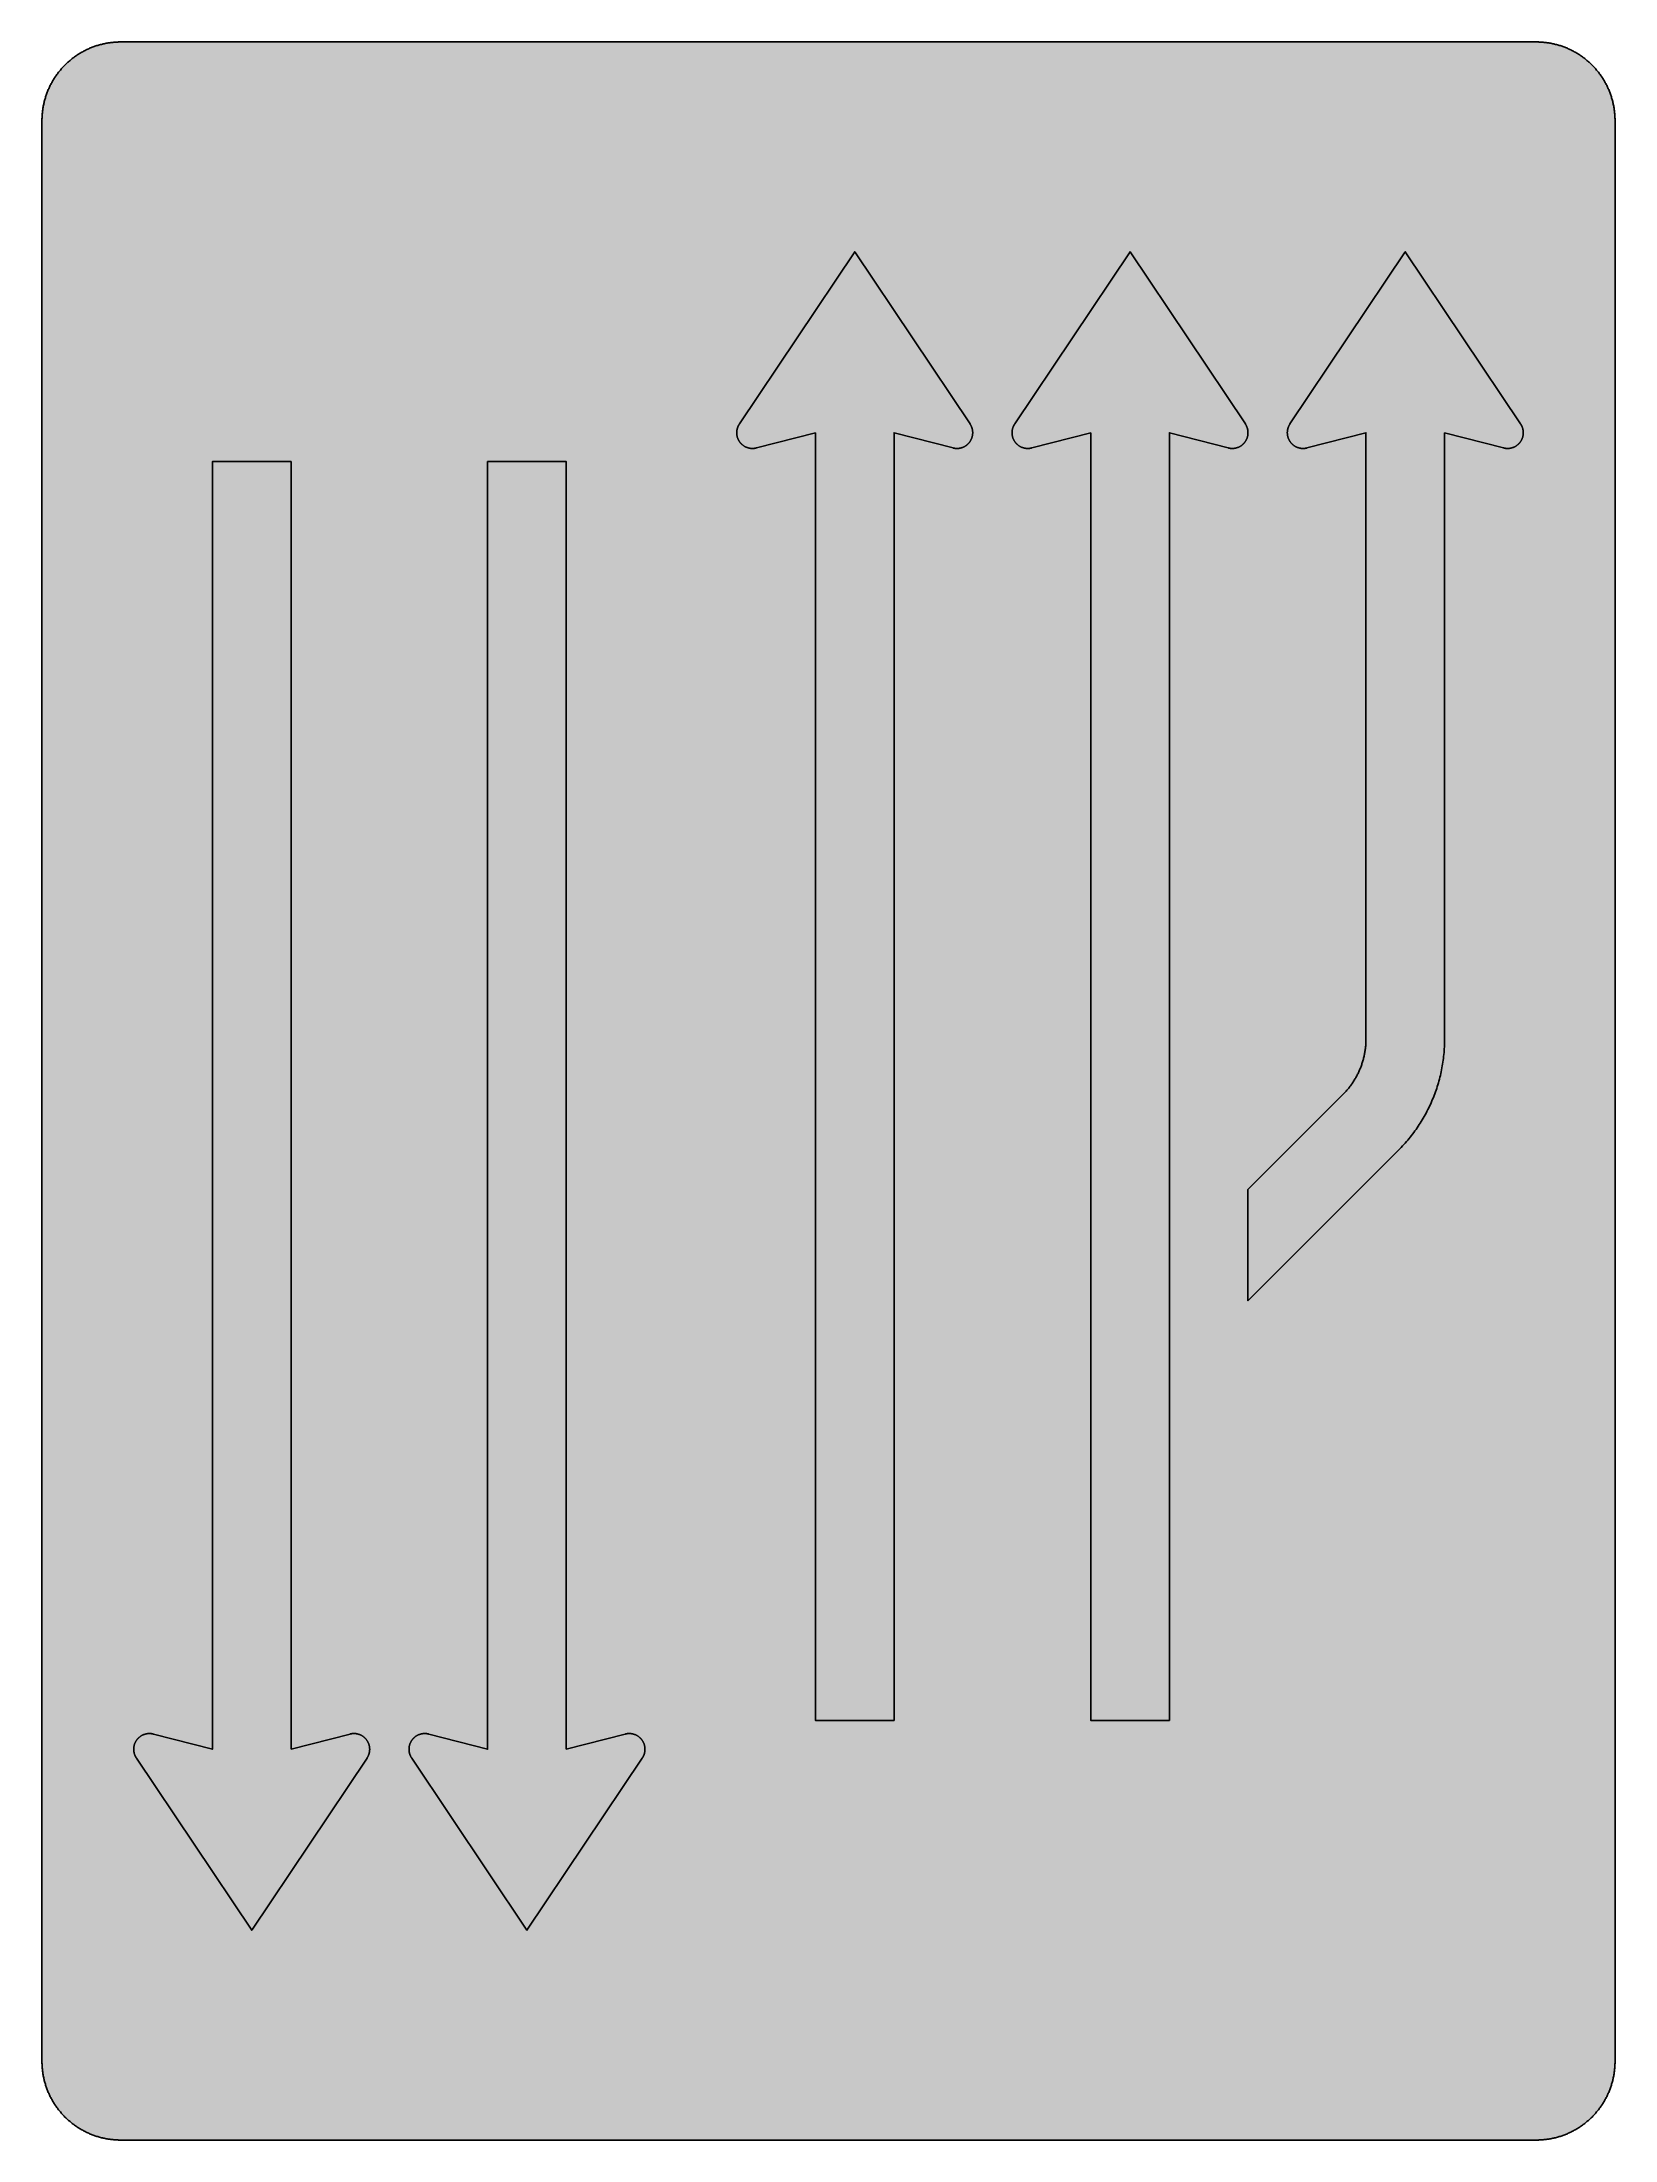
# Model space of a CAD drawing. Header units: millimetres. Extents: x 0 to 423, y 0 to 564.
import ezdxf

# ---------------------------------------------------------------- set-up
doc = ezdxf.new("R2010")
doc.units = ezdxf.units.MM

msp = doc.modelspace()

# ---------------------------------------------------------------- hatches: boundary and pattern name
for color, points in [(254, [(21.2189, 0.0537), (20.955, 0.0533), (20.6934, 0.0584), (20.4292, 0.066), (20.1676, 0.0787), (19.906, 0.094), (19.6469, 0.1118), (19.3853, 0.1321), (19.1262, 0.1549), (18.8671, 0.1829), (18.608, 0.2134), (18.349, 0.2464), (18.0924, 0.2845), (17.8359, 0.3251), (17.5793, 0.3683), (17.3253, 0.414), (17.0688, 0.4623), (16.8148, 0.5156), (16.5633, 0.5715), (16.3093, 0.6299), (16.0579, 0.6909), (15.809, 0.7544), (15.56, 0.823), (15.3111, 0.8941), (15.0622, 0.9677), (14.8158, 1.0439), (14.5694, 1.1227), (14.3256, 1.2065), (14.0818, 1.2903), (13.8379, 1.3792), (13.5966, 1.4707), (13.3579, 1.5672), (13.1191, 1.6637), (12.8803, 1.7628), (12.6441, 1.8669), (12.4079, 1.9736), (12.1742, 2.0803), (11.9405, 2.192), (11.7094, 2.3089), (11.4808, 2.4257), (11.2522, 2.5451), (11.0236, 2.6695), (10.7975, 2.794), (10.574, 2.9235), (10.3505, 3.0556), (10.1295, 3.1877), (9.9111, 3.3249), (9.6926, 3.4646), (9.4742, 3.6068), (9.2608, 3.7541), (9.0475, 3.9014), (8.8341, 4.0513), (8.6258, 4.2037), (8.4176, 4.3612), (8.2118, 4.5187), (8.0061, 4.6812), (7.8029, 4.8438), (7.6022, 5.0114), (7.4041, 5.1816), (7.206, 5.3518), (7.0129, 5.527), (6.8174, 5.7048), (6.6269, 5.8826), (6.4389, 6.0655), (6.2509, 6.2509), (6.0655, 6.4389), (5.8852, 6.6269), (5.7048, 6.8174), (5.527, 7.0104), (5.3518, 7.206), (5.1816, 7.4041), (5.0114, 7.6022), (4.8463, 7.8029), (4.6812, 8.0061), (4.5187, 8.2118), (4.3612, 8.4176), (4.2062, 8.6258), (4.0513, 8.8341), (3.9014, 9.0475), (3.7541, 9.2608), (3.6068, 9.4742), (3.4646, 9.6926), (3.3249, 9.9085), (3.1877, 10.1295), (3.0556, 10.3505), (2.9235, 10.574), (2.794, 10.7975), (2.6695, 11.0236), (2.5451, 11.2522), (2.4257, 11.4808), (2.3063, 11.7094), (2.192, 11.9405), (2.0803, 12.1742), (1.971, 12.4079), (1.8669, 12.6441), (1.7628, 12.8803), (1.6637, 13.1191), (1.5646, 13.3579), (1.4707, 13.5966), (1.3792, 13.8379), (1.2903, 14.0818), (1.2065, 14.3256), (1.1227, 14.5694), (1.0439, 14.8158), (0.9652, 15.0622), (0.8915, 15.3111), (0.823, 15.56), (0.7544, 15.809), (0.6883, 16.0604), (0.6274, 16.3119), (0.569, 16.5633), (0.5131, 16.8148), (0.4623, 17.0688), (0.4115, 17.3253), (0.3658, 17.5793), (0.3226, 17.8359), (0.2819, 18.0924), (0.2464, 18.3515), (0.2134, 18.608), (0.1829, 18.8671), (0.1549, 19.1262), (0.1295, 19.3878), (0.1092, 19.6469), (0.0914, 19.9085), (0.0762, 20.1701), (0.066, 20.4318), (0.0584, 20.6934), (0.0533, 20.955), (0.0508, 21.2192), (0.0522, 543.3314), (0.0533, 543.593), (0.0584, 543.8546), (0.066, 544.1188), (0.0762, 544.3804), (0.0914, 544.642), (0.1092, 544.9011), (0.1295, 545.1627), (0.1549, 545.4218), (0.1829, 545.6809), (0.2134, 545.94), (0.2464, 546.1991), (0.2819, 546.4556), (0.3226, 546.7121), (0.3658, 546.9687), (0.4115, 547.2227), (0.4623, 547.4792), (0.5131, 547.7332), (0.569, 547.9847), (0.6274, 548.2387), (0.6883, 548.4876), (0.7544, 548.7391), (0.823, 548.988), (0.8915, 549.2369), (0.9652, 549.4858), (1.0439, 549.7322), (1.1227, 549.9786), (1.2065, 550.2224), (1.2903, 550.4663), (1.3792, 550.7076), (1.4707, 550.9489), (1.5646, 551.1902), (1.6637, 551.4289), (1.7628, 551.6677), (1.8669, 551.9039), (1.971, 552.1401), (2.0803, 552.3738), (2.192, 552.6049), (2.3063, 552.8386), (2.4257, 553.0672), (2.5451, 553.2958), (2.6695, 553.5244), (2.794, 553.7505), (2.9235, 553.974), (3.0556, 554.1975), (3.1877, 554.4185), (3.3249, 554.6369), (3.4646, 554.8554), (3.6068, 555.0738), (3.7541, 555.2872), (3.9014, 555.5005), (4.0513, 555.7114), (4.2062, 555.9222), (4.3612, 556.1305), (4.5187, 556.3362), (4.6812, 556.5419), (4.8463, 556.7451), (5.0114, 556.9458), (5.1816, 557.1439), (5.3518, 557.342), (5.527, 557.5351), (5.7048, 557.7281), (5.8852, 557.9212), (6.0655, 558.1091), (6.2509, 558.2971), (6.4389, 558.4825), (6.6269, 558.6628), (6.8174, 558.8432), (7.0129, 559.021), (7.206, 559.1937), (7.4041, 559.3664), (7.6022, 559.5366), (7.8029, 559.7017), (8.0061, 559.8668), (8.2118, 560.0268), (8.4176, 560.1868), (8.6258, 560.3418), (8.8341, 560.4967), (9.0475, 560.6466), (9.2608, 560.7939), (9.4742, 560.9387), (9.6926, 561.0835), (9.9111, 561.2232), (10.1295, 561.3603), (10.3505, 561.4924), (10.574, 561.6245), (10.7975, 561.754), (11.0236, 561.8785), (11.2522, 562.0029), (11.4808, 562.1223), (11.7094, 562.2392), (11.9405, 562.356), (12.1742, 562.4678), (12.4079, 562.5744), (12.6441, 562.6811), (12.8803, 562.7853), (13.1191, 562.8843), (13.3579, 562.9834), (13.5966, 563.0774), (13.8379, 563.1688), (14.0818, 563.2577), (14.3256, 563.3415), (14.5694, 563.4253), (14.8158, 563.5041), (15.0622, 563.5803), (15.3111, 563.6539), (15.56, 563.7251), (15.809, 563.7936), (16.0579, 563.8571), (16.3093, 563.9206), (16.5633, 563.9791), (16.8148, 564.0349), (17.0688, 564.0857), (17.3253, 564.1365), (17.5793, 564.1823), (17.8359, 564.2254), (18.0924, 564.2635), (18.349, 564.3016), (18.608, 564.3347), (18.8671, 564.3651), (19.1262, 564.3931), (19.3853, 564.4185), (19.6469, 564.4388), (19.906, 564.4566), (20.1676, 564.4718), (20.4292, 564.482), (20.6934, 564.4896), (20.955, 564.4947), (21.2166, 564.4972), (402.2189, 564.4981), (402.4808, 564.4947), (402.7424, 564.4896), (403.0066, 564.482), (403.2682, 564.4718), (403.5298, 564.4566), (403.7889, 564.4388), (404.0505, 564.4185), (404.3096, 564.3931), (404.5687, 564.3651), (404.8277, 564.3347), (405.0868, 564.3016), (405.3434, 564.2635), (405.5999, 564.2254), (405.8564, 564.1823), (406.113, 564.1365), (406.367, 564.0857), (406.621, 564.0349), (406.875, 563.9791), (407.1264, 563.9206), (407.3779, 563.8571), (407.6268, 563.7936), (407.8783, 563.7251), (408.1272, 563.6539), (408.3736, 563.5803), (408.62, 563.5041), (408.8663, 563.4253), (409.1102, 563.3415), (409.354, 563.2577), (409.5979, 563.1688), (409.8392, 563.0774), (410.0805, 562.9834), (410.3192, 562.8843), (410.5554, 562.7853), (410.7942, 562.6811), (411.0279, 562.5744), (411.2616, 562.4678), (411.4952, 562.356), (411.7264, 562.2392), (411.9575, 562.1223), (412.1861, 562.0029), (412.4122, 561.8785), (412.6382, 561.754), (412.8643, 561.6245), (413.0853, 561.4924), (413.3063, 561.3603), (413.5272, 561.2232), (413.7457, 561.0835), (413.9616, 560.9387), (414.1775, 560.7939), (414.3908, 560.6466), (414.6017, 560.4967), (414.8125, 560.3418), (415.0208, 560.1868), (415.2265, 560.0268), (415.4297, 559.8668), (415.6329, 559.7017), (415.8336, 559.5366), (416.0342, 559.3664), (416.2298, 559.1937), (416.4254, 559.021), (416.6184, 558.8432), (416.8089, 558.6628), (416.9994, 558.4825), (417.1848, 558.2971), (417.3703, 558.1091), (417.5531, 557.9212), (417.7335, 557.7281), (417.9087, 557.5351), (418.084, 557.342), (418.2567, 557.1439), (418.4244, 556.9458), (418.592, 556.7451), (418.7546, 556.5419), (418.9171, 556.3362), (419.0746, 556.1305), (419.2321, 555.9222), (419.3845, 555.7114), (419.5369, 555.5005), (419.6842, 555.2872), (419.829, 555.0738), (419.9712, 554.8554), (420.1109, 554.6369), (420.2481, 554.4185), (420.3827, 554.1975), (420.5148, 553.974), (420.6418, 553.7505), (420.7688, 553.5244), (420.8907, 553.2958), (421.0126, 553.0672), (421.1295, 552.8386), (421.2438, 552.6049), (421.3555, 552.3738), (421.4647, 552.1401), (421.5689, 551.9039), (421.673, 551.6677), (421.7746, 551.4289), (421.8711, 551.1902), (421.9651, 550.9489), (422.0566, 550.7076), (422.1455, 550.4663), (422.2318, 550.2224), (422.3131, 549.9786), (422.3918, 549.7322), (422.4706, 549.4858), (422.5442, 549.2369), (422.6128, 548.988), (422.6814, 548.7391), (422.7449, 548.4876), (422.8084, 548.2387), (422.8668, 547.9847), (422.9227, 547.7332), (422.9735, 547.4792), (423.0243, 547.2227), (423.07, 546.9687), (423.1132, 546.7121), (423.1513, 546.4556), (423.1894, 546.1991), (423.2224, 545.94), (423.2529, 545.6809), (423.2808, 545.4218), (423.3037, 545.1627), (423.3266, 544.9011), (423.3443, 544.642), (423.357, 544.3804), (423.3697, 544.1188), (423.3774, 543.8546), (423.3824, 543.593), (423.385, 543.3314), (423.3855, 21.2203), (423.3824, 20.955), (423.3774, 20.6934), (423.3697, 20.4318), (423.357, 20.1701), (423.3443, 19.9085), (423.3266, 19.6469), (423.3037, 19.3878), (423.2808, 19.1262), (423.2529, 18.8671), (423.2224, 18.608), (423.1894, 18.3515), (423.1513, 18.0924), (423.1132, 17.8359), (423.07, 17.5793), (423.0243, 17.3253), (422.9735, 17.0688), (422.9227, 16.8148), (422.8668, 16.5633), (422.8084, 16.3119), (422.7449, 16.0604), (422.6814, 15.809), (422.6128, 15.56), (422.5442, 15.3111), (422.4706, 15.0622), (422.3918, 14.8158), (422.3131, 14.5694), (422.2318, 14.3256), (422.1455, 14.0818), (422.0566, 13.8379), (421.9651, 13.5966), (421.8711, 13.3579), (421.7746, 13.1191), (421.673, 12.8803), (421.5689, 12.6441), (421.4647, 12.4079), (421.3555, 12.1742), (421.2438, 11.9405), (421.1295, 11.7094), (421.0126, 11.4808), (420.8907, 11.2522), (420.7688, 11.0236), (420.6418, 10.7975), (420.5148, 10.574), (420.3827, 10.3505), (420.2481, 10.1295), (420.1109, 9.9085), (419.9712, 9.6926), (419.829, 9.4742), (419.6842, 9.2608), (419.5369, 9.0475), (419.3845, 8.8341), (419.2321, 8.6258), (419.0746, 8.4176), (418.9171, 8.2118), (418.7546, 8.0061), (418.592, 7.8029), (418.4244, 7.6022), (418.2567, 7.4041), (418.084, 7.206), (417.9087, 7.0104), (417.7335, 6.8174), (417.5531, 6.6269), (417.3703, 6.4389), (417.1848, 6.2509), (416.9994, 6.0655), (416.8089, 5.8826), (416.6184, 5.7048), (416.4254, 5.527), (416.2298, 5.3518), (416.0342, 5.1816), (415.8336, 5.0114), (415.6329, 4.8438), (415.4297, 4.6812), (415.2265, 4.5187), (415.0208, 4.3612), (414.8125, 4.2037), (414.6017, 4.0513), (414.3908, 3.9014), (414.1775, 3.7541), (413.9616, 3.6068), (413.7457, 3.4646), (413.5272, 3.3249), (413.3063, 3.1877), (413.0853, 3.0556), (412.8643, 2.9235), (412.6382, 2.794), (412.4122, 2.6695), (412.1861, 2.5451), (411.9575, 2.4257), (411.7264, 2.3089), (411.4952, 2.192), (411.2616, 2.0803), (411.0279, 1.9736), (410.7942, 1.8669), (410.5554, 1.7628), (410.3192, 1.6637), (410.0805, 1.5672), (409.8392, 1.4707), (409.5979, 1.3792), (409.354, 1.2903), (409.1102, 1.2065), (408.8663, 1.1227), (408.62, 1.0439), (408.3736, 0.9677), (408.1272, 0.8941), (407.8783, 0.823), (407.6268, 0.7544), (407.3779, 0.6909), (407.1264, 0.6299), (406.875, 0.5715), (406.621, 0.5156), (406.367, 0.4623), (406.113, 0.414), (405.8564, 0.3683), (405.5999, 0.3251), (405.3434, 0.2845), (405.0868, 0.2464), (404.8277, 0.2134), (404.5687, 0.1829), (404.3096, 0.1549), (404.0505, 0.1321), (403.7889, 0.1118), (403.5298, 0.094), (403.2682, 0.0787), (403.0066, 0.066), (402.7424, 0.0584), (402.4808, 0.0533), (402.2166, 0.0533)]), (59, [(208.1911, 459.3703), (192.3161, 455.2703), (192.2983, 455.2645), (192.2831, 455.262), (192.2653, 455.2569), (192.2501, 455.2518), (192.2348, 455.2493), (192.217, 455.2442), (192.2018, 455.2417), (192.184, 455.2366), (192.1688, 455.234), (192.1535, 455.2315), (192.1358, 455.2264), (192.1205, 455.2239), (192.1027, 455.2213), (192.0875, 455.2163), (192.0697, 455.2137), (192.0545, 455.2112), (192.0392, 455.2086), (192.0215, 455.2036), (192.0062, 455.201), (191.9884, 455.1985), (191.9732, 455.1959), (191.9554, 455.1934), (191.9402, 455.1909), (191.9224, 455.1883), (191.9072, 455.1858), (191.8894, 455.1832), (191.8741, 455.1807), (191.8564, 455.1782), (191.8411, 455.1756), (191.8233, 455.1731), (191.8081, 455.1705), (191.7903, 455.168), (191.7751, 455.168), (191.7573, 455.1655), (191.7421, 455.1629), (191.7243, 455.1604), (191.709, 455.1604), (191.6913, 455.1578), (191.6735, 455.1553), (191.6582, 455.1553), (191.6405, 455.1528), (191.6252, 455.1502), (191.6074, 455.1502), (191.5922, 455.1477), (191.5744, 455.1477), (191.5592, 455.1451), (191.5414, 455.1451), (191.5236, 455.1451), (191.5084, 455.1426), (191.4906, 455.1426), (191.4754, 455.1401), (191.4576, 455.1401), (191.4398, 455.1401), (191.4246, 455.1401), (191.4068, 455.1375), (191.3915, 455.1375), (191.3738, 455.1375), (191.356, 455.1375), (191.3407, 455.1375), (191.323, 455.135), (191.3077, 455.135), (191.2899, 455.135), (191.2722, 455.135), (191.2569, 455.135), (191.1477, 455.1375), (191.0385, 455.1401), (190.9318, 455.1477), (190.8226, 455.1578), (190.7184, 455.1705), (190.6118, 455.1832), (190.5076, 455.201), (190.4035, 455.2213), (190.3019, 455.2442), (190.1977, 455.2696), (190.0987, 455.295), (189.9971, 455.3255), (189.898, 455.3585), (189.8015, 455.3915), (189.705, 455.4296), (189.6085, 455.4677), (189.5145, 455.5084), (189.4205, 455.5541), (189.3291, 455.5998), (189.2402, 455.6455), (189.1487, 455.6963), (189.0624, 455.7497), (188.976, 455.803), (188.8896, 455.8589), (188.8058, 455.9173), (188.7245, 455.9757), (188.6433, 456.0392), (188.5645, 456.1027), (188.4858, 456.1688), (188.4096, 456.2348), (188.3359, 456.3034), (188.2623, 456.3745), (188.1937, 456.4482), (188.1226, 456.5218), (188.0565, 456.598), (187.9905, 456.6768), (187.927, 456.7555), (187.8635, 456.8368), (187.8051, 456.9181), (187.7466, 457.0019), (187.6908, 457.0882), (187.6374, 457.1746), (187.5841, 457.261), (187.5333, 457.3499), (187.4876, 457.4413), (187.4418, 457.5327), (187.3961, 457.6267), (187.3555, 457.7207), (187.3174, 457.8172), (187.2793, 457.9137), (187.2463, 458.0103), (187.2132, 458.1093), (187.1828, 458.2109), (187.1574, 458.31), (187.132, 458.4116), (187.1091, 458.5157), (187.0888, 458.6199), (187.071, 458.724), (187.0583, 458.8307), (187.0456, 458.9374), (187.0354, 459.044), (187.0278, 459.1507), (187.0253, 459.2599), (187.0227, 459.3692), (187.0227, 459.4073), (187.0227, 459.4479), (187.0253, 459.486), (187.0253, 459.5266), (187.0278, 459.5647), (187.0304, 459.6054), (187.0329, 459.6435), (187.0354, 459.6816), (187.038, 459.7222), (187.0405, 459.7603), (187.0456, 459.7984), (187.0481, 459.8365), (187.0532, 459.8772), (187.0583, 459.9153), (187.0634, 459.9534), (187.0685, 459.9915), (187.0761, 460.0321), (187.0812, 460.0702), (187.0888, 460.1083), (187.0964, 460.1464), (187.1015, 460.1845), (187.1091, 460.2226), (187.1193, 460.2607), (187.1269, 460.2988), (187.1345, 460.3369), (187.1447, 460.375), (187.1548, 460.4131), (187.165, 460.4487), (187.1751, 460.4868), (187.1853, 460.5249), (187.1955, 460.563), (187.2056, 460.5985), (187.2183, 460.6366), (187.2285, 460.6722), (187.2412, 460.7103), (187.2539, 460.7484), (187.2666, 460.7839), (187.2793, 460.8195), (187.2945, 460.8576), (187.3072, 460.8932), (187.3225, 460.9287), (187.3377, 460.9668), (187.3504, 461.0024), (187.3656, 461.0379), (187.3834, 461.0735), (187.3987, 461.1091), (187.4139, 461.1446), (187.4317, 461.1802), (187.4469, 461.2157), (187.4647, 461.2488), (187.4825, 461.2843), (187.5003, 461.3199), (187.518, 461.3529), (187.5358, 461.3885), (187.5561, 461.424), (187.5739, 461.457), (187.5942, 461.4901), (187.6146, 461.5256), (187.6349, 461.5586), (187.6552, 461.5917), (187.6755, 461.6247), (187.6958, 461.6577), (187.7187, 461.6907), (187.739, 461.7237), (218.7744, 508.0536), (249.8093, 461.7251), (249.8293, 461.6907), (249.8522, 461.6577), (249.8725, 461.6247), (249.8928, 461.5917), (249.9131, 461.5586), (249.9335, 461.5256), (249.9538, 461.4901), (249.9741, 461.457), (249.9919, 461.424), (250.0097, 461.3885), (250.03, 461.3529), (250.0478, 461.3199), (250.0655, 461.2843), (250.0833, 461.2488), (250.1011, 461.2157), (250.1163, 461.1802), (250.1341, 461.1446), (250.1494, 461.1091), (250.1646, 461.0735), (250.1798, 461.0379), (250.1951, 461.0024), (250.2103, 460.9668), (250.2256, 460.9287), (250.2408, 460.8932), (250.2535, 460.8576), (250.2662, 460.8195), (250.2789, 460.7839), (250.2941, 460.7484), (250.3043, 460.7103), (250.317, 460.6722), (250.3297, 460.6366), (250.3399, 460.5985), (250.3526, 460.563), (250.3627, 460.5249), (250.3729, 460.4868), (250.383, 460.4487), (250.3932, 460.4131), (250.4034, 460.375), (250.411, 460.3369), (250.4211, 460.2988), (250.4288, 460.2607), (250.4364, 460.2226), (250.444, 460.1845), (250.4516, 460.1464), (250.4592, 460.1083), (250.4643, 460.0702), (250.4719, 460.0321), (250.477, 459.9915), (250.4821, 459.9534), (250.4872, 459.9153), (250.4923, 459.8772), (250.4973, 459.8365), (250.5024, 459.7984), (250.505, 459.7603), (250.5075, 459.7222), (250.5126, 459.6816), (250.5151, 459.6435), (250.5177, 459.6054), (250.5177, 459.5647), (250.5202, 459.5266), (250.5227, 459.486), (250.5227, 459.4479), (250.5227, 459.4073), (250.5227, 459.3692), (250.5227, 459.2599), (250.5177, 459.1507), (250.51, 459.044), (250.5024, 458.9374), (250.4897, 458.8307), (250.4745, 458.724), (250.4567, 458.6199), (250.4364, 458.5157), (250.4161, 458.4116), (250.3907, 458.31), (250.3627, 458.2109), (250.3322, 458.1093), (250.3018, 458.0103), (250.2662, 457.9137), (250.2306, 457.8172), (250.19, 457.7207), (250.1494, 457.6267), (250.1062, 457.5327), (250.0605, 457.4413), (250.0122, 457.3499), (249.9614, 457.261), (249.9106, 457.1746), (249.8573, 457.0882), (249.8014, 457.0019), (249.743, 456.9181), (249.682, 456.8368), (249.621, 456.7555), (249.5575, 456.6768), (249.4915, 456.598), (249.4229, 456.5218), (249.3543, 456.4482), (249.2832, 456.3745), (249.2096, 456.3034), (249.1359, 456.2348), (249.0597, 456.1688), (248.9835, 456.1027), (248.9048, 456.0392), (248.8235, 455.9757), (248.7397, 455.9173), (248.6558, 455.8589), (248.572, 455.803), (248.4857, 455.7497), (248.3968, 455.6963), (248.3079, 455.6455), (248.2164, 455.5998), (248.125, 455.5541), (248.031, 455.5084), (247.937, 455.4677), (247.843, 455.4296), (247.7465, 455.3915), (247.6475, 455.3585), (247.5484, 455.3255), (247.4493, 455.295), (247.3477, 455.2696), (247.2461, 455.2442), (247.142, 455.2213), (247.0404, 455.201), (246.9337, 455.1832), (246.8296, 455.1705), (246.7229, 455.1578), (246.6162, 455.1477), (246.507, 455.1401), (246.4003, 455.1375), (246.2911, 455.135), (246.2733, 455.135), (246.2555, 455.135), (246.2403, 455.135), (246.2225, 455.135), (246.2073, 455.1375), (246.1895, 455.1375), (246.1717, 455.1375), (246.1565, 455.1375), (246.1387, 455.1375), (246.1235, 455.1401), (246.1057, 455.1401), (246.0904, 455.1401), (246.0727, 455.1401), (246.0549, 455.1426), (246.0396, 455.1426), (246.0219, 455.1451), (246.0066, 455.1451), (245.9888, 455.1451), (245.9736, 455.1477), (245.9558, 455.1477), (245.9406, 455.1502), (245.9228, 455.1502), (245.905, 455.1528), (245.8898, 455.1553), (245.872, 455.1553), (245.8568, 455.1578), (245.839, 455.1604), (245.8237, 455.1604), (245.806, 455.1629), (245.7907, 455.1655), (245.7729, 455.168), (245.7577, 455.168), (245.7399, 455.1705), (245.7247, 455.1731), (245.7069, 455.1756), (245.6917, 455.1782), (245.6739, 455.1807), (245.6586, 455.1832), (245.6409, 455.1858), (245.6256, 455.1883), (245.6078, 455.1909), (245.5926, 455.1934), (245.5748, 455.1959), (245.5596, 455.1985), (245.5418, 455.201), (245.5266, 455.2036), (245.5088, 455.2086), (245.4935, 455.2112), (245.4758, 455.2137), (245.4605, 455.2163), (245.4427, 455.2213), (245.4275, 455.2239), (245.4097, 455.2264), (245.3945, 455.2315), (245.3792, 455.234), (245.3615, 455.2366), (245.3462, 455.2417), (245.3284, 455.2442), (245.3132, 455.2493), (245.2954, 455.2518), (245.2802, 455.2569), (245.2649, 455.262), (245.2472, 455.2645), (245.2319, 455.2696), (229.3578, 459.3703), (229.3578, 112.9425), (208.1911, 112.9425)]), (59, [(282.2744, 459.3703), (266.3994, 455.2703), (266.3825, 455.2645), (266.3647, 455.262), (266.3495, 455.2569), (266.3342, 455.2518), (266.3165, 455.2493), (266.3012, 455.2442), (266.286, 455.2417), (266.2682, 455.2366), (266.253, 455.234), (266.2352, 455.2315), (266.2199, 455.2264), (266.2022, 455.2239), (266.1869, 455.2213), (266.1717, 455.2163), (266.1539, 455.2137), (266.1387, 455.2112), (266.1209, 455.2086), (266.1056, 455.2036), (266.0879, 455.201), (266.0726, 455.1985), (266.0548, 455.1959), (266.0396, 455.1934), (266.0218, 455.1909), (266.0066, 455.1883), (265.9888, 455.1858), (265.9736, 455.1832), (265.9558, 455.1807), (265.9405, 455.1782), (265.9228, 455.1756), (265.9075, 455.1731), (265.8897, 455.1705), (265.8745, 455.168), (265.8567, 455.168), (265.8415, 455.1655), (265.8237, 455.1629), (265.8085, 455.1604), (265.7907, 455.1604), (265.7754, 455.1578), (265.7577, 455.1553), (265.7424, 455.1553), (265.7246, 455.1528), (265.7069, 455.1502), (265.6916, 455.1502), (265.6738, 455.1477), (265.6586, 455.1477), (265.6408, 455.1451), (265.6256, 455.1451), (265.6078, 455.1451), (265.59, 455.1426), (265.5748, 455.1426), (265.557, 455.1401), (265.5418, 455.1401), (265.524, 455.1401), (265.5087, 455.1401), (265.491, 455.1375), (265.4732, 455.1375), (265.4579, 455.1375), (265.4402, 455.1375), (265.4249, 455.1375), (265.4071, 455.135), (265.3894, 455.135), (265.3741, 455.135), (265.3563, 455.135), (265.3411, 455.135), (265.2293, 455.1375), (265.1227, 455.1401), (265.0134, 455.1477), (264.9068, 455.1578), (264.8001, 455.1705), (264.6959, 455.1832), (264.5918, 455.201), (264.4877, 455.2213), (264.3835, 455.2442), (264.2819, 455.2696), (264.1803, 455.295), (264.0813, 455.3255), (263.9822, 455.3585), (263.8857, 455.3915), (263.7892, 455.4296), (263.6926, 455.4677), (263.5987, 455.5084), (263.5047, 455.5541), (263.4132, 455.5998), (263.3218, 455.6455), (263.2329, 455.6963), (263.144, 455.7497), (263.0576, 455.803), (262.9738, 455.8589), (262.89, 455.9173), (262.8062, 455.9757), (262.7274, 456.0392), (262.6462, 456.1027), (262.57, 456.1688), (262.4938, 456.2348), (262.4201, 456.3034), (262.3464, 456.3745), (262.2753, 456.4482), (262.2067, 456.5218), (262.1382, 456.598), (262.0747, 456.6768), (262.0086, 456.7555), (261.9477, 456.8368), (261.8867, 456.9181), (261.8308, 457.0019), (261.7724, 457.0882), (261.7191, 457.1746), (261.6683, 457.261), (261.6175, 457.3499), (261.5692, 457.4413), (261.5235, 457.5327), (261.4803, 457.6267), (261.4397, 457.7207), (261.399, 457.8172), (261.3635, 457.9137), (261.3279, 458.0103), (261.2974, 458.1093), (261.2669, 458.2109), (261.239, 458.31), (261.2161, 458.4116), (261.1933, 458.5157), (261.173, 458.6199), (261.1552, 458.724), (261.1399, 458.8307), (261.1272, 458.9374), (261.1196, 459.044), (261.112, 459.1507), (261.1069, 459.2599), (261.1069, 459.3692), (261.1069, 459.4073), (261.1069, 459.4479), (261.1069, 459.486), (261.1095, 459.5266), (261.112, 459.5647), (261.112, 459.6054), (261.1145, 459.6435), (261.1171, 459.6816), (261.1222, 459.7222), (261.1247, 459.7603), (261.1272, 459.7984), (261.1323, 459.8365), (261.1374, 459.8772), (261.1425, 459.9153), (261.1476, 459.9534), (261.1526, 459.9915), (261.1577, 460.0321), (261.1653, 460.0702), (261.1704, 460.1083), (261.178, 460.1464), (261.1857, 460.1845), (261.1933, 460.2226), (261.2009, 460.2607), (261.2111, 460.2988), (261.2187, 460.3369), (261.2288, 460.375), (261.2365, 460.4131), (261.2466, 460.4487), (261.2568, 460.4868), (261.2669, 460.5249), (261.2796, 460.563), (261.2898, 460.5985), (261.3, 460.6366), (261.3127, 460.6722), (261.3254, 460.7103), (261.3381, 460.7484), (261.3508, 460.7839), (261.3635, 460.8195), (261.3762, 460.8576), (261.3914, 460.8932), (261.4041, 460.9287), (261.4193, 460.9668), (261.4346, 461.0024), (261.4498, 461.0379), (261.4651, 461.0735), (261.4803, 461.1091), (261.4981, 461.1446), (261.5133, 461.1802), (261.5311, 461.2157), (261.5489, 461.2488), (261.5667, 461.2843), (261.5844, 461.3199), (261.6022, 461.3529), (261.62, 461.3885), (261.6403, 461.424), (261.6581, 461.457), (261.6784, 461.4901), (261.6987, 461.5256), (261.7191, 461.5586), (261.7394, 461.5917), (261.7597, 461.6247), (261.78, 461.6577), (261.8003, 461.6907), (261.8232, 461.7237), (292.8578, 508.0536), (323.8927, 461.7251), (323.9135, 461.6907), (323.9338, 461.6577), (323.9567, 461.6247), (323.977, 461.5917), (323.9973, 461.5586), (324.0176, 461.5256), (324.038, 461.4901), (324.0557, 461.457), (324.0761, 461.424), (324.0938, 461.3885), (324.1116, 461.3529), (324.1319, 461.3199), (324.1497, 461.2843), (324.165, 461.2488), (324.1827, 461.2157), (324.2005, 461.1802), (324.2158, 461.1446), (324.2335, 461.1091), (324.2488, 461.0735), (324.264, 461.0379), (324.2793, 461.0024), (324.2945, 460.9668), (324.3097, 460.9287), (324.3224, 460.8932), (324.3377, 460.8576), (324.3504, 460.8195), (324.3631, 460.7839), (324.3758, 460.7484), (324.3885, 460.7103), (324.4012, 460.6722), (324.4139, 460.6366), (324.424, 460.5985), (324.4342, 460.563), (324.4469, 460.5249), (324.4571, 460.4868), (324.4672, 460.4487), (324.4774, 460.4131), (324.485, 460.375), (324.4952, 460.3369), (324.5028, 460.2988), (324.5129, 460.2607), (324.5206, 460.2226), (324.5282, 460.1845), (324.5358, 460.1464), (324.5409, 460.1083), (324.5485, 460.0702), (324.5536, 460.0321), (324.5612, 459.9915), (324.5663, 459.9534), (324.5714, 459.9153), (324.5764, 459.8772), (324.5815, 459.8365), (324.5841, 459.7984), (324.5891, 459.7603), (324.5917, 459.7222), (324.5942, 459.6816), (324.5968, 459.6435), (324.5993, 459.6054), (324.6018, 459.5647), (324.6044, 459.5266), (324.6044, 459.486), (324.6069, 459.4479), (324.6069, 459.4073), (324.6069, 459.3692), (324.6044, 459.2599), (324.6018, 459.1507), (324.5942, 459.044), (324.5841, 458.9374), (324.5714, 458.8307), (324.5587, 458.724), (324.5409, 458.6199), (324.5206, 458.5157), (324.4977, 458.4116), (324.4723, 458.31), (324.4469, 458.2109), (324.4164, 458.1093), (324.3834, 458.0103), (324.3504, 457.9137), (324.3123, 457.8172), (324.2742, 457.7207), (324.2335, 457.6267), (324.1904, 457.5327), (324.1446, 457.4413), (324.0964, 457.3499), (324.0456, 457.261), (323.9948, 457.1746), (323.9389, 457.0882), (323.883, 457.0019), (323.8246, 456.9181), (323.7662, 456.8368), (323.7027, 456.7555), (323.6392, 456.6768), (323.5731, 456.598), (323.5071, 456.5218), (323.4385, 456.4482), (323.3674, 456.3745), (323.2937, 456.3034), (323.2201, 456.2348), (323.1439, 456.1688), (323.0651, 456.1027), (322.9864, 456.0392), (322.9051, 455.9757), (322.8238, 455.9173), (322.74, 455.8589), (322.6562, 455.803), (322.5673, 455.7497), (322.4809, 455.6963), (322.392, 455.6455), (322.3006, 455.5998), (322.2092, 455.5541), (322.1152, 455.5084), (322.0212, 455.4677), (321.9247, 455.4296), (321.8282, 455.3915), (321.7316, 455.3585), (321.6326, 455.3255), (321.5335, 455.295), (321.4319, 455.2696), (321.3303, 455.2442), (321.2262, 455.2213), (321.122, 455.201), (321.0179, 455.1832), (320.9112, 455.1705), (320.8071, 455.1578), (320.6979, 455.1477), (320.5912, 455.1401), (320.482, 455.1375), (320.3727, 455.135), (320.3575, 455.135), (320.3397, 455.135), (320.3219, 455.135), (320.3067, 455.135), (320.2889, 455.1375), (320.2737, 455.1375), (320.2559, 455.1375), (320.2407, 455.1375), (320.2229, 455.1375), (320.2051, 455.1401), (320.1899, 455.1401), (320.1721, 455.1401), (320.1568, 455.1401), (320.1391, 455.1426), (320.1238, 455.1426), (320.106, 455.1451), (320.0883, 455.1451), (320.073, 455.1451), (320.0552, 455.1477), (320.04, 455.1477), (320.0222, 455.1502), (320.007, 455.1502), (319.9892, 455.1528), (319.974, 455.1553), (319.9562, 455.1553), (319.9384, 455.1578), (319.9232, 455.1604), (319.9054, 455.1604), (319.8901, 455.1629), (319.8724, 455.1655), (319.8571, 455.168), (319.8393, 455.168), (319.8241, 455.1705), (319.8063, 455.1731), (319.7911, 455.1756), (319.7733, 455.1782), (319.7581, 455.1807), (319.7403, 455.1832), (319.725, 455.1858), (319.7073, 455.1883), (319.692, 455.1909), (319.6742, 455.1934), (319.659, 455.1959), (319.6412, 455.1985), (319.626, 455.201), (319.6082, 455.2036), (319.593, 455.2086), (319.5752, 455.2112), (319.5599, 455.2137), (319.5422, 455.2163), (319.5269, 455.2213), (319.5117, 455.2239), (319.4939, 455.2264), (319.4787, 455.2315), (319.4609, 455.234), (319.4456, 455.2366), (319.4279, 455.2417), (319.4126, 455.2442), (319.3974, 455.2493), (319.3796, 455.2518), (319.3644, 455.2569), (319.3466, 455.262), (319.3313, 455.2645), (319.3161, 455.2696), (303.4411, 459.3703), (303.4411, 112.9425), (282.2744, 112.9425)]), (59, [(377.5244, 459.3703), (393.3994, 455.2703), (393.4155, 455.2645), (393.4308, 455.262), (393.446, 455.2569), (393.4638, 455.2518), (393.479, 455.2493), (393.4968, 455.2442), (393.512, 455.2417), (393.5273, 455.2366), (393.5451, 455.234), (393.5603, 455.2315), (393.5781, 455.2264), (393.5933, 455.2239), (393.6111, 455.2213), (393.6263, 455.2163), (393.6441, 455.2137), (393.6594, 455.2112), (393.6746, 455.2086), (393.6924, 455.2036), (393.7076, 455.201), (393.7254, 455.1985), (393.7406, 455.1959), (393.7584, 455.1934), (393.7737, 455.1909), (393.7914, 455.1883), (393.8067, 455.1858), (393.8245, 455.1832), (393.8397, 455.1807), (393.8575, 455.1782), (393.8727, 455.1756), (393.8905, 455.1731), (393.9057, 455.1705), (393.9235, 455.168), (393.9388, 455.168), (393.9565, 455.1655), (393.9743, 455.1629), (393.9896, 455.1604), (394.0073, 455.1604), (394.0226, 455.1578), (394.0404, 455.1553), (394.0556, 455.1553), (394.0734, 455.1528), (394.0886, 455.1502), (394.1064, 455.1502), (394.1216, 455.1477), (394.1394, 455.1477), (394.1572, 455.1451), (394.1724, 455.1451), (394.1902, 455.1451), (394.2055, 455.1426), (394.2232, 455.1426), (394.2385, 455.1401), (394.2563, 455.1401), (394.2715, 455.1401), (394.2893, 455.1401), (394.3071, 455.1375), (394.3223, 455.1375), (394.3401, 455.1375), (394.3553, 455.1375), (394.3731, 455.1375), (394.3909, 455.135), (394.4061, 455.135), (394.4239, 455.135), (394.4391, 455.135), (394.4569, 455.135), (394.5661, 455.1375), (394.6754, 455.1401), (394.782, 455.1477), (394.8887, 455.1578), (394.9954, 455.1705), (395.1021, 455.1832), (395.2062, 455.201), (395.3104, 455.2213), (395.412, 455.2442), (395.5136, 455.2696), (395.6152, 455.295), (395.7168, 455.3255), (395.8133, 455.3585), (395.9123, 455.3915), (396.0089, 455.4296), (396.1054, 455.4677), (396.1994, 455.5084), (396.2908, 455.5541), (396.3848, 455.5998), (396.4737, 455.6455), (396.5651, 455.6963), (396.6515, 455.7497), (396.7378, 455.803), (396.8242, 455.8589), (396.908, 455.9173), (396.9893, 455.9757), (397.0706, 456.0392), (397.1493, 456.1027), (397.2281, 456.1688), (397.3043, 456.2348), (397.3779, 456.3034), (397.449, 456.3745), (397.5202, 456.4482), (397.5913, 456.5218), (397.6573, 456.598), (397.7234, 456.6768), (397.7869, 456.7555), (397.8478, 456.8368), (397.9088, 456.9181), (397.9672, 457.0019), (398.0231, 457.0882), (398.0764, 457.1746), (398.1298, 457.261), (398.178, 457.3499), (398.2263, 457.4413), (398.272, 457.5327), (398.3152, 457.6267), (398.3584, 457.7207), (398.3965, 457.8172), (398.432, 457.9137), (398.4676, 458.0103), (398.5006, 458.1093), (398.5285, 458.2109), (398.5565, 458.31), (398.5819, 458.4116), (398.6047, 458.5157), (398.6225, 458.6199), (398.6403, 458.724), (398.6555, 458.8307), (398.6682, 458.9374), (398.6784, 459.044), (398.6835, 459.1507), (398.6886, 459.2599), (398.6886, 459.3692), (398.6886, 459.4073), (398.6886, 459.4479), (398.6886, 459.486), (398.686, 459.5266), (398.686, 459.5647), (398.6835, 459.6054), (398.6809, 459.6435), (398.6784, 459.6816), (398.6759, 459.7222), (398.6708, 459.7603), (398.6682, 459.7984), (398.6632, 459.8365), (398.6606, 459.8772), (398.6555, 459.9153), (398.6505, 459.9534), (398.6428, 459.9915), (398.6378, 460.0321), (398.6327, 460.0702), (398.6251, 460.1083), (398.6174, 460.1464), (398.6098, 460.1845), (398.6022, 460.2226), (398.5946, 460.2607), (398.587, 460.2988), (398.5768, 460.3369), (398.5692, 460.375), (398.559, 460.4131), (398.5489, 460.4487), (398.5387, 460.4868), (398.5285, 460.5249), (398.5184, 460.563), (398.5082, 460.5985), (398.4955, 460.6366), (398.4854, 460.6722), (398.4727, 460.7103), (398.46, 460.7484), (398.4473, 460.7839), (398.4346, 460.8195), (398.4193, 460.8576), (398.4066, 460.8932), (398.3914, 460.9287), (398.3787, 460.9668), (398.3634, 461.0024), (398.3482, 461.0379), (398.333, 461.0735), (398.3152, 461.1091), (398.2999, 461.1446), (398.2847, 461.1802), (398.2669, 461.2157), (398.2491, 461.2488), (398.2314, 461.2843), (398.2136, 461.3199), (398.1958, 461.3529), (398.178, 461.3885), (398.1577, 461.424), (398.1399, 461.457), (398.1196, 461.4901), (398.0993, 461.5256), (398.079, 461.5586), (398.0586, 461.5917), (398.0383, 461.6247), (398.018, 461.6577), (397.9977, 461.6907), (397.9748, 461.7237), (366.9411, 508.0536), (335.9079, 461.7251), (335.8845, 461.6907), (335.8642, 461.6577), (335.8413, 461.6247), (335.821, 461.5917), (335.8007, 461.5586), (335.7804, 461.5256), (335.7601, 461.4901), (335.7423, 461.457), (335.722, 461.424), (335.7042, 461.3885), (335.6864, 461.3529), (335.6661, 461.3199), (335.6483, 461.2843), (335.6305, 461.2488), (335.6153, 461.2157), (335.5975, 461.1802), (335.5797, 461.1446), (335.5645, 461.1091), (335.5492, 461.0735), (335.534, 461.0379), (335.5188, 461.0024), (335.5035, 460.9668), (335.4883, 460.9287), (335.4756, 460.8932), (335.4603, 460.8576), (335.4476, 460.8195), (335.4349, 460.7839), (335.4222, 460.7484), (335.4095, 460.7103), (335.3968, 460.6722), (335.3841, 460.6366), (335.374, 460.5985), (335.3613, 460.563), (335.3511, 460.5249), (335.341, 460.4868), (335.3308, 460.4487), (335.3206, 460.4131), (335.3105, 460.375), (335.3029, 460.3369), (335.2927, 460.2988), (335.2851, 460.2607), (335.2775, 460.2226), (335.2698, 460.1845), (335.2622, 460.1464), (335.2546, 460.1083), (335.2495, 460.0702), (335.2419, 460.0321), (335.2368, 459.9915), (335.2317, 459.9534), (335.2241, 459.9153), (335.2216, 459.8772), (335.2165, 459.8365), (335.2114, 459.7984), (335.2089, 459.7603), (335.2038, 459.7222), (335.2013, 459.6816), (335.1987, 459.6435), (335.1962, 459.6054), (335.1936, 459.5647), (335.1936, 459.5266), (335.1911, 459.486), (335.1911, 459.4479), (335.1911, 459.4073), (335.1911, 459.3692), (335.1911, 459.2599), (335.1962, 459.1507), (335.2013, 459.044), (335.2114, 458.9374), (335.2241, 458.8307), (335.2394, 458.724), (335.2571, 458.6199), (335.2749, 458.5157), (335.2978, 458.4116), (335.3232, 458.31), (335.3511, 458.2109), (335.3791, 458.1093), (335.4121, 458.0103), (335.4476, 457.9137), (335.4832, 457.8172), (335.5238, 457.7207), (335.5645, 457.6267), (335.6077, 457.5327), (335.6534, 457.4413), (335.7016, 457.3499), (335.7499, 457.261), (335.8032, 457.1746), (335.8566, 457.0882), (335.9125, 457.0019), (335.9709, 456.9181), (336.0318, 456.8368), (336.0928, 456.7555), (336.1563, 456.6768), (336.2223, 456.598), (336.2909, 456.5218), (336.3595, 456.4482), (336.4306, 456.3745), (336.5017, 456.3034), (336.5779, 456.2348), (336.6541, 456.1688), (336.7303, 456.1027), (336.8091, 456.0392), (336.8904, 455.9757), (336.9742, 455.9173), (337.0555, 455.8589), (337.1418, 455.803), (337.2282, 455.7497), (337.3171, 455.6963), (337.406, 455.6455), (337.4974, 455.5998), (337.5889, 455.5541), (337.6803, 455.5084), (337.7768, 455.4677), (337.8708, 455.4296), (337.9673, 455.3915), (338.0664, 455.3585), (338.1654, 455.3255), (338.2645, 455.295), (338.3661, 455.2696), (338.4677, 455.2442), (338.5693, 455.2213), (338.6734, 455.201), (338.7776, 455.1832), (338.8843, 455.1705), (338.9909, 455.1578), (339.0976, 455.1477), (339.2043, 455.1401), (339.3135, 455.1375), (339.4227, 455.135), (339.4405, 455.135), (339.4558, 455.135), (339.4735, 455.135), (339.4913, 455.135), (339.5066, 455.1375), (339.5243, 455.1375), (339.5396, 455.1375), (339.5574, 455.1375), (339.5751, 455.1375), (339.5904, 455.1401), (339.6082, 455.1401), (339.6234, 455.1401), (339.6412, 455.1401), (339.659, 455.1426), (339.6742, 455.1426), (339.692, 455.1451), (339.7072, 455.1451), (339.725, 455.1451), (339.7402, 455.1477), (339.758, 455.1477), (339.7758, 455.1502), (339.791, 455.1502), (339.8088, 455.1528), (339.8241, 455.1553), (339.8418, 455.1553), (339.8571, 455.1578), (339.8749, 455.1604), (339.8901, 455.1604), (339.9079, 455.1629), (339.9257, 455.1655), (339.9409, 455.168), (339.9587, 455.168), (339.9739, 455.1705), (339.9917, 455.1731), (340.0069, 455.1756), (340.0247, 455.1782), (340.04, 455.1807), (340.0577, 455.1832), (340.073, 455.1858), (340.0908, 455.1883), (340.106, 455.1909), (340.1238, 455.1934), (340.139, 455.1959), (340.1568, 455.1985), (340.172, 455.201), (340.1873, 455.2036), (340.2051, 455.2086), (340.2203, 455.2112), (340.2381, 455.2137), (340.2533, 455.2163), (340.2711, 455.2213), (340.2863, 455.2239), (340.3041, 455.2264), (340.3194, 455.2315), (340.3346, 455.234), (340.3524, 455.2366), (340.3676, 455.2417), (340.3854, 455.2442), (340.4006, 455.2493), (340.4159, 455.2518), (340.4337, 455.2569), (340.4489, 455.262), (340.4641, 455.2645), (340.4819, 455.2696), (356.3578, 459.3703), (356.3578, 296.2822), (356.3544, 296.0192), (356.3493, 295.7551), (356.3417, 295.4934), (356.3315, 295.2318), (356.3163, 294.9702), (356.2985, 294.7086), (356.2782, 294.4495), (356.2528, 294.1904), (356.2248, 293.9288), (356.1944, 293.6723), (356.1613, 293.4132), (356.1258, 293.1566), (356.0851, 292.9001), (356.042, 292.6436), (355.9962, 292.387), (355.9454, 292.133), (355.8946, 291.879), (355.8388, 291.625), (355.7803, 291.3736), (355.7194, 291.1221), (355.6533, 290.8706), (355.5873, 290.6217), (355.5162, 290.3728), (355.4425, 290.1264), (355.3663, 289.88), (355.285, 289.6337), (355.2038, 289.3873), (355.1174, 289.146), (355.0285, 288.9021), (354.9371, 288.6608), (354.8431, 288.4195), (354.7466, 288.1808), (354.645, 287.9446), (354.5434, 287.7058), (354.4367, 287.4721), (354.3275, 287.2384), (354.2157, 287.0048), (354.1014, 286.7736), (353.9846, 286.5425), (353.8626, 286.3139), (353.7407, 286.0878), (353.6137, 285.8618), (353.4867, 285.6357), (353.3546, 285.4147), (353.22, 285.1937), (353.0829, 284.9728), (352.9432, 284.7543), (352.8009, 284.5384), (352.6561, 284.3225), (352.5088, 284.1092), (352.3564, 283.8983), (352.204, 283.6875), (352.0491, 283.4792), (351.8891, 283.2735), (351.729, 283.0703), (351.5639, 282.8671), (351.3963, 282.6664), (351.2287, 282.4658), (351.0559, 282.2702), (350.8807, 282.0746), (350.7054, 281.8816), (350.5251, 281.6911), (350.3422, 281.5006), (350.1593, 281.3152), (324.6078, 255.765), (324.6078, 225.8314), (365.1264, 266.3483), (365.4958, 266.7203), (365.8591, 267.0988), (366.2197, 267.4823), (366.5728, 267.8684), (366.9208, 268.2596), (367.2662, 268.6533), (367.604, 269.0495), (367.9368, 269.4534), (368.2644, 269.8572), (368.587, 270.2662), (368.9045, 270.6802), (369.2169, 271.0942), (369.5243, 271.5158), (369.824, 271.9375), (370.1212, 272.3642), (370.4107, 272.7935), (370.6978, 273.2278), (370.9772, 273.6647), (371.2489, 274.1041), (371.5182, 274.5461), (371.7823, 274.9931), (372.0389, 275.4401), (372.2903, 275.8923), (372.5367, 276.3469), (372.778, 276.8041), (373.0117, 277.2639), (373.2403, 277.7261), (373.4638, 278.1935), (373.6823, 278.6609), (373.8956, 279.1308), (374.1014, 279.6057), (374.302, 280.0807), (374.4951, 280.5582), (374.6856, 281.0408), (374.8684, 281.5234), (375.0437, 282.0086), (375.2164, 282.4937), (375.3815, 282.9839), (375.5415, 283.4767), (375.6939, 283.9695), (375.8413, 284.4648), (375.981, 284.9626), (376.1181, 285.4604), (376.2477, 285.9634), (376.3696, 286.4663), (376.4864, 286.9692), (376.5982, 287.4747), (376.7023, 287.9827), (376.8014, 288.4932), (376.8928, 289.0037), (376.9792, 289.5168), (377.0605, 290.0299), (377.1341, 290.5455), (377.2002, 291.0611), (377.2611, 291.5793), (377.317, 292.0975), (377.3653, 292.6156), (377.4059, 293.1363), (377.4415, 293.6596), (377.4719, 294.1828), (377.4948, 294.706), (377.51, 295.2293), (377.5202, 295.7551), (377.5227, 296.2808)]), (59, [(67.08, 105.1814), (82.955, 109.2796), (82.9691, 109.2835), (82.9869, 109.286), (83.0021, 109.2911), (83.0199, 109.2937), (83.0351, 109.2987), (83.0504, 109.3013), (83.0682, 109.3064), (83.0834, 109.3089), (83.1012, 109.314), (83.1164, 109.3165), (83.1342, 109.3216), (83.1494, 109.3241), (83.1647, 109.3267), (83.1825, 109.3318), (83.1977, 109.3343), (83.2155, 109.3368), (83.2307, 109.3394), (83.2485, 109.3445), (83.2637, 109.347), (83.2815, 109.3495), (83.2968, 109.3521), (83.3145, 109.3546), (83.3298, 109.3572), (83.3476, 109.3597), (83.3628, 109.3622), (83.3806, 109.3648), (83.3958, 109.3673), (83.4136, 109.3699), (83.4288, 109.3724), (83.4466, 109.3749), (83.4619, 109.3775), (83.4796, 109.38), (83.4949, 109.3826), (83.5127, 109.3826), (83.5279, 109.3851), (83.5457, 109.3876), (83.5609, 109.3902), (83.5787, 109.3902), (83.5939, 109.3927), (83.6117, 109.3953), (83.6295, 109.3953), (83.6447, 109.3978), (83.6625, 109.3978), (83.6778, 109.4003), (83.6955, 109.4003), (83.7108, 109.4029), (83.7286, 109.4029), (83.7438, 109.4054), (83.7616, 109.4054), (83.7794, 109.408), (83.7946, 109.408), (83.8124, 109.408), (83.8276, 109.4105), (83.8454, 109.4105), (83.8606, 109.4105), (83.8784, 109.4105), (83.8962, 109.413), (83.9114, 109.413), (83.9292, 109.413), (83.9445, 109.413), (83.9622, 109.413), (83.9775, 109.413), (83.9953, 109.413), (84.013, 109.413), (84.1223, 109.413), (84.2289, 109.408), (84.3382, 109.4003), (84.4448, 109.3927), (84.5515, 109.38), (84.6557, 109.3648), (84.7623, 109.347), (84.8665, 109.3267), (84.9681, 109.3038), (85.0697, 109.281), (85.1713, 109.253), (85.2703, 109.2225), (85.3694, 109.1921), (85.4685, 109.1565), (85.565, 109.1209), (85.659, 109.0803), (85.7555, 109.0397), (85.8469, 108.9965), (85.9384, 108.9508), (86.0298, 108.9025), (86.1187, 108.8517), (86.2076, 108.8009), (86.294, 108.7476), (86.3803, 108.6891), (86.4641, 108.6333), (86.5454, 108.5723), (86.6267, 108.5113), (86.7054, 108.4453), (86.7816, 108.3818), (86.8578, 108.3132), (86.934, 108.2446), (87.0052, 108.1735), (87.0763, 108.0999), (87.1449, 108.0262), (87.2134, 107.95), (87.2795, 107.8738), (87.343, 107.7925), (87.4039, 107.7138), (87.4649, 107.63), (87.5233, 107.5461), (87.5792, 107.4623), (87.6325, 107.376), (87.6859, 107.2871), (87.7341, 107.1982), (87.7824, 107.1067), (87.8281, 107.0153), (87.8713, 106.9213), (87.9119, 106.8273), (87.9526, 106.7333), (87.9881, 106.6343), (88.0237, 106.5378), (88.0542, 106.4387), (88.0847, 106.3396), (88.1126, 106.238), (88.138, 106.1364), (88.1583, 106.0323), (88.1786, 105.9282), (88.1964, 105.824), (88.2117, 105.7199), (88.2244, 105.6132), (88.232, 105.5065), (88.2396, 105.3973), (88.2447, 105.2906), (88.2447, 105.1814), (88.2447, 105.1408), (88.2447, 105.1027), (88.2447, 105.062), (88.2421, 105.0239), (88.2396, 104.9833), (88.2396, 104.9452), (88.2371, 104.9045), (88.2345, 104.8664), (88.232, 104.8283), (88.2269, 104.7877), (88.2244, 104.7496), (88.2193, 104.7115), (88.2142, 104.6709), (88.2091, 104.6328), (88.204, 104.5947), (88.199, 104.5566), (88.1939, 104.5185), (88.1863, 104.4778), (88.1812, 104.4397), (88.1736, 104.4016), (88.1659, 104.3635), (88.1583, 104.3254), (88.1507, 104.2873), (88.1431, 104.2492), (88.1329, 104.2111), (88.1253, 104.173), (88.1151, 104.1349), (88.105, 104.0994), (88.0948, 104.0613), (88.0847, 104.0232), (88.0745, 103.9851), (88.0618, 103.9495), (88.0516, 103.9114), (88.0389, 103.8733), (88.0288, 103.8377), (88.0161, 103.7996), (88.0034, 103.7641), (87.9881, 103.726), (87.9754, 103.6904), (87.9627, 103.6549), (87.9475, 103.6168), (87.9323, 103.5812), (87.9196, 103.5456), (87.9043, 103.5101), (87.8865, 103.4745), (87.8713, 103.439), (87.8561, 103.4034), (87.8383, 103.3678), (87.823, 103.3323), (87.8053, 103.2967), (87.7875, 103.2637), (87.7697, 103.2281), (87.7519, 103.1926), (87.7341, 103.1596), (87.7138, 103.124), (87.696, 103.091), (87.6757, 103.0554), (87.6554, 103.0224), (87.6351, 102.9894), (87.6148, 102.9564), (87.5944, 102.9233), (87.5741, 102.8903), (87.5513, 102.8573), (87.5309, 102.8243), (56.4967, 56.4981), (25.4635, 102.8249), (25.4406, 102.8573), (25.4178, 102.8903), (25.3975, 102.9233), (25.3771, 102.9564), (25.3568, 102.9894), (25.3365, 103.0224), (25.3162, 103.0554), (25.2984, 103.091), (25.2781, 103.124), (25.2603, 103.1596), (25.24, 103.1926), (25.2222, 103.2281), (25.2044, 103.2637), (25.1866, 103.2967), (25.1689, 103.3323), (25.1536, 103.3678), (25.1358, 103.4034), (25.1206, 103.439), (25.1054, 103.4745), (25.0876, 103.5101), (25.0749, 103.5456), (25.0596, 103.5812), (25.0444, 103.6168), (25.0292, 103.6549), (25.0165, 103.6904), (25.0038, 103.726), (24.9885, 103.7641), (24.9758, 103.7996), (24.9631, 103.8377), (24.953, 103.8733), (24.9403, 103.9114), (24.9276, 103.9495), (24.9174, 103.9851), (24.9072, 104.0232), (24.8971, 104.0613), (24.8869, 104.0994), (24.8768, 104.1349), (24.8666, 104.173), (24.8564, 104.2111), (24.8488, 104.2492), (24.8412, 104.2873), (24.8336, 104.3254), (24.826, 104.3635), (24.8183, 104.4016), (24.8107, 104.4397), (24.8031, 104.4778), (24.798, 104.5185), (24.7904, 104.5566), (24.7853, 104.5947), (24.7802, 104.6328), (24.7752, 104.6709), (24.7726, 104.7115), (24.7675, 104.7496), (24.7625, 104.7877), (24.7599, 104.8283), (24.7574, 104.8664), (24.7548, 104.9045), (24.7523, 104.9452), (24.7498, 104.9833), (24.7472, 105.0239), (24.7472, 105.062), (24.7472, 105.1027), (24.7447, 105.1408), (24.7447, 105.1814), (24.7472, 105.2906), (24.7498, 105.3973), (24.7574, 105.5065), (24.7675, 105.6132), (24.7802, 105.7199), (24.7929, 105.824), (24.8107, 105.9282), (24.831, 106.0323), (24.8539, 106.1364), (24.8793, 106.238), (24.9072, 106.3396), (24.9352, 106.4387), (24.9682, 106.5378), (25.0012, 106.6343), (25.0393, 106.7333), (25.0774, 106.8273), (25.1206, 106.9213), (25.1638, 107.0153), (25.2095, 107.1067), (25.2578, 107.1982), (25.306, 107.2871), (25.3594, 107.376), (25.4127, 107.4623), (25.4686, 107.5461), (25.527, 107.63), (25.5854, 107.7138), (25.6489, 107.7925), (25.7124, 107.8738), (25.7785, 107.95), (25.8445, 108.0262), (25.9156, 108.0999), (25.9867, 108.1735), (26.0579, 108.2446), (26.1315, 108.3132), (26.2077, 108.3818), (26.2865, 108.4453), (26.3652, 108.5113), (26.4465, 108.5723), (26.5278, 108.6333), (26.6116, 108.6891), (26.6979, 108.7476), (26.7843, 108.8009), (26.8707, 108.8517), (26.9621, 108.9025), (27.051, 108.9508), (27.145, 108.9965), (27.2364, 109.0397), (27.3304, 109.0803), (27.4269, 109.1209), (27.5234, 109.1565), (27.6225, 109.1921), (27.719, 109.2225), (27.8206, 109.253), (27.9222, 109.281), (28.0238, 109.3038), (28.1254, 109.3267), (28.2296, 109.347), (28.3337, 109.3648), (28.4404, 109.38), (28.5471, 109.3927), (28.6537, 109.4003), (28.7604, 109.408), (28.8696, 109.413), (28.9789, 109.413), (28.9966, 109.413), (29.0119, 109.413), (29.0297, 109.413), (29.0449, 109.413), (29.0627, 109.413), (29.0805, 109.413), (29.0957, 109.413), (29.1135, 109.4105), (29.1287, 109.4105), (29.1465, 109.4105), (29.1643, 109.4105), (29.1795, 109.408), (29.1973, 109.408), (29.2125, 109.408), (29.2303, 109.4054), (29.2481, 109.4054), (29.2633, 109.4029), (29.2811, 109.4029), (29.2964, 109.4003), (29.3141, 109.4003), (29.3294, 109.3978), (29.3472, 109.3978), (29.3624, 109.3953), (29.3802, 109.3953), (29.398, 109.3927), (29.4132, 109.3902), (29.431, 109.3902), (29.4462, 109.3876), (29.464, 109.3851), (29.4792, 109.3826), (29.497, 109.3826), (29.5123, 109.38), (29.53, 109.3775), (29.5453, 109.3749), (29.5631, 109.3724), (29.5783, 109.3699), (29.5961, 109.3673), (29.6113, 109.3648), (29.6291, 109.3622), (29.6443, 109.3597), (29.6621, 109.3572), (29.6774, 109.3546), (29.6951, 109.3521), (29.7104, 109.3495), (29.7282, 109.347), (29.7434, 109.3445), (29.7612, 109.3394), (29.7764, 109.3368), (29.7942, 109.3343), (29.8094, 109.3318), (29.8247, 109.3267), (29.8425, 109.3241), (29.8577, 109.3216), (29.8755, 109.3165), (29.8907, 109.314), (29.9085, 109.3089), (29.9237, 109.3064), (29.939, 109.3013), (29.9568, 109.2987), (29.972, 109.2937), (29.9898, 109.2911), (30.005, 109.286), (30.0203, 109.2835), (30.038, 109.2784), (45.9133, 105.1814), (45.9133, 451.6092), (67.08, 451.6092)]), (59, [(141.1633, 105.1814), (157.0383, 109.2796), (157.0533, 109.2835), (157.0685, 109.286), (157.0863, 109.2911), (157.1015, 109.2937), (157.1193, 109.2987), (157.1346, 109.3013), (157.1498, 109.3064), (157.1676, 109.3089), (157.1828, 109.314), (157.2006, 109.3165), (157.2158, 109.3216), (157.2336, 109.3241), (157.2489, 109.3267), (157.2666, 109.3318), (157.2819, 109.3343), (157.2971, 109.3368), (157.3149, 109.3394), (157.3301, 109.3445), (157.3479, 109.347), (157.3632, 109.3495), (157.3809, 109.3521), (157.3962, 109.3546), (157.414, 109.3572), (157.4292, 109.3597), (157.447, 109.3622), (157.4622, 109.3648), (157.48, 109.3673), (157.4952, 109.3699), (157.513, 109.3724), (157.5283, 109.3749), (157.546, 109.3775), (157.5613, 109.38), (157.5791, 109.3826), (157.5943, 109.3826), (157.6121, 109.3851), (157.6273, 109.3876), (157.6451, 109.3902), (157.6629, 109.3902), (157.6781, 109.3927), (157.6959, 109.3953), (157.7111, 109.3953), (157.7289, 109.3978), (157.7442, 109.3978), (157.7619, 109.4003), (157.7772, 109.4003), (157.795, 109.4029), (157.8127, 109.4029), (157.828, 109.4054), (157.8458, 109.4054), (157.861, 109.408), (157.8788, 109.408), (157.894, 109.408), (157.9118, 109.4105), (157.9296, 109.4105), (157.9448, 109.4105), (157.9626, 109.4105), (157.9778, 109.413), (157.9956, 109.413), (158.0109, 109.413), (158.0286, 109.413), (158.0464, 109.413), (158.0617, 109.413), (158.0794, 109.413), (158.0947, 109.413), (158.2039, 109.413), (158.3131, 109.408), (158.4223, 109.4003), (158.529, 109.3927), (158.6357, 109.38), (158.7398, 109.3648), (158.844, 109.347), (158.9481, 109.3267), (159.0523, 109.3038), (159.1539, 109.281), (159.2555, 109.253), (159.3545, 109.2225), (159.4536, 109.1921), (159.5501, 109.1565), (159.6466, 109.1209), (159.7431, 109.0803), (159.8371, 109.0397), (159.9311, 108.9965), (160.0225, 108.9508), (160.114, 108.9025), (160.2029, 108.8517), (160.2918, 108.8009), (160.3781, 108.7476), (160.462, 108.6891), (160.5458, 108.6333), (160.6296, 108.5723), (160.7083, 108.5113), (160.7896, 108.4453), (160.8658, 108.3818), (160.942, 108.3132), (161.0157, 108.2446), (161.0893, 108.1735), (161.1605, 108.0999), (161.229, 108.0262), (161.2976, 107.95), (161.3611, 107.8738), (161.4272, 107.7925), (161.4881, 107.7138), (161.5491, 107.63), (161.605, 107.5461), (161.6608, 107.4623), (161.7167, 107.376), (161.7675, 107.2871), (161.8183, 107.1982), (161.8666, 107.1067), (161.9123, 107.0153), (161.9555, 106.9213), (161.9961, 106.8273), (162.0342, 106.7333), (162.0723, 106.6343), (162.1053, 106.5378), (162.1384, 106.4387), (162.1688, 106.3396), (162.1942, 106.238), (162.2196, 106.1364), (162.2425, 106.0323), (162.2628, 105.9282), (162.2806, 105.824), (162.2958, 105.7199), (162.306, 105.6132), (162.3162, 105.5065), (162.3238, 105.3973), (162.3263, 105.2906), (162.3289, 105.1814), (162.3289, 105.1408), (162.3289, 105.1027), (162.3263, 105.062), (162.3263, 105.0239), (162.3238, 104.9833), (162.3212, 104.9452), (162.3187, 104.9045), (162.3162, 104.8664), (162.3136, 104.8283), (162.3111, 104.7877), (162.306, 104.7496), (162.3035, 104.7115), (162.2984, 104.6709), (162.2933, 104.6328), (162.2882, 104.5947), (162.2831, 104.5566), (162.2755, 104.5185), (162.2704, 104.4778), (162.2628, 104.4397), (162.2577, 104.4016), (162.2501, 104.3635), (162.2425, 104.3254), (162.2349, 104.2873), (162.2247, 104.2492), (162.2171, 104.2111), (162.2069, 104.173), (162.1993, 104.1349), (162.1892, 104.0994), (162.179, 104.0613), (162.1688, 104.0232), (162.1587, 103.9851), (162.146, 103.9495), (162.1358, 103.9114), (162.1231, 103.8733), (162.1104, 103.8377), (162.0977, 103.7996), (162.085, 103.7641), (162.0723, 103.726), (162.0596, 103.6904), (162.0444, 103.6549), (162.0317, 103.6168), (162.0164, 103.5812), (162.0012, 103.5456), (161.986, 103.5101), (161.9707, 103.4745), (161.9555, 103.439), (161.9377, 103.4034), (161.9225, 103.3678), (161.9047, 103.3323), (161.8894, 103.2967), (161.8717, 103.2637), (161.8539, 103.2281), (161.8361, 103.1926), (161.8158, 103.1596), (161.798, 103.124), (161.7777, 103.091), (161.7599, 103.0554), (161.7396, 103.0224), (161.7193, 102.9894), (161.6989, 102.9564), (161.6786, 102.9233), (161.6558, 102.8903), (161.6354, 102.8573), (161.6126, 102.8243), (130.58, 56.4981), (99.5468, 102.8249), (99.5248, 102.8573), (99.502, 102.8903), (99.4816, 102.9233), (99.4613, 102.9564), (99.441, 102.9894), (99.4207, 103.0224), (99.4004, 103.0554), (99.38, 103.091), (99.3623, 103.124), (99.3419, 103.1596), (99.3242, 103.1926), (99.3064, 103.2281), (99.2886, 103.2637), (99.2708, 103.2967), (99.253, 103.3323), (99.2353, 103.3678), (99.22, 103.4034), (99.2048, 103.439), (99.187, 103.4745), (99.1718, 103.5101), (99.1565, 103.5456), (99.1413, 103.5812), (99.1286, 103.6168), (99.1133, 103.6549), (99.1006, 103.6904), (99.0854, 103.726), (99.0727, 103.7641), (99.06, 103.7996), (99.0473, 103.8377), (99.0346, 103.8733), (99.0244, 103.9114), (99.0117, 103.9495), (99.0016, 103.9851), (98.9889, 104.0232), (98.9787, 104.0613), (98.9686, 104.0994), (98.9584, 104.1349), (98.9508, 104.173), (98.9406, 104.2111), (98.933, 104.2492), (98.9228, 104.2873), (98.9152, 104.3254), (98.9076, 104.3635), (98.9, 104.4016), (98.8949, 104.4397), (98.8873, 104.4778), (98.8797, 104.5185), (98.8746, 104.5566), (98.8695, 104.5947), (98.8644, 104.6328), (98.8593, 104.6709), (98.8543, 104.7115), (98.8517, 104.7496), (98.8466, 104.7877), (98.8441, 104.8283), (98.8416, 104.8664), (98.8365, 104.9045), (98.8365, 104.9452), (98.8339, 104.9833), (98.8314, 105.0239), (98.8314, 105.062), (98.8289, 105.1027), (98.8289, 105.1408), (98.8289, 105.1814), (98.8289, 105.2906), (98.8339, 105.3973), (98.8416, 105.5065), (98.8517, 105.6132), (98.8619, 105.7199), (98.8771, 105.824), (98.8949, 105.9282), (98.9152, 106.0323), (98.9381, 106.1364), (98.9609, 106.238), (98.9889, 106.3396), (99.0194, 106.4387), (99.0524, 106.5378), (99.0854, 106.6343), (99.1235, 106.7333), (99.1616, 106.8273), (99.2022, 106.9213), (99.2454, 107.0153), (99.2911, 107.1067), (99.3394, 107.1982), (99.3902, 107.2871), (99.441, 107.376), (99.4969, 107.4623), (99.5528, 107.5461), (99.6112, 107.63), (99.6696, 107.7138), (99.7331, 107.7925), (99.7966, 107.8738), (99.8601, 107.95), (99.9287, 108.0262), (99.9973, 108.0999), (100.0684, 108.1735), (100.142, 108.2446), (100.2157, 108.3132), (100.2919, 108.3818), (100.3706, 108.4453), (100.4494, 108.5113), (100.5307, 108.5723), (100.6119, 108.6333), (100.6958, 108.6891), (100.7796, 108.7476), (100.8685, 108.8009), (100.9548, 108.8517), (101.0437, 108.9025), (101.1352, 108.9508), (101.2266, 108.9965), (101.3206, 109.0397), (101.4146, 109.0803), (101.5111, 109.1209), (101.6076, 109.1565), (101.7041, 109.1921), (101.8032, 109.2225), (101.9023, 109.253), (102.0039, 109.281), (102.1055, 109.3038), (102.2096, 109.3267), (102.3137, 109.347), (102.4179, 109.3648), (102.522, 109.38), (102.6287, 109.3927), (102.7354, 109.4003), (102.8446, 109.408), (102.9538, 109.413), (103.063, 109.413), (103.0783, 109.413), (103.0961, 109.413), (103.1113, 109.413), (103.1291, 109.413), (103.1469, 109.413), (103.1621, 109.413), (103.1799, 109.413), (103.1951, 109.4105), (103.2129, 109.4105), (103.2307, 109.4105), (103.2459, 109.4105), (103.2637, 109.408), (103.2789, 109.408), (103.2967, 109.408), (103.3145, 109.4054), (103.3297, 109.4054), (103.3475, 109.4029), (103.3628, 109.4029), (103.3805, 109.4003), (103.3958, 109.4003), (103.4136, 109.3978), (103.4313, 109.3978), (103.4466, 109.3953), (103.4644, 109.3953), (103.4796, 109.3927), (103.4974, 109.3902), (103.5126, 109.3902), (103.5304, 109.3876), (103.5456, 109.3851), (103.5634, 109.3826), (103.5812, 109.3826), (103.5964, 109.38), (103.6142, 109.3775), (103.6295, 109.3749), (103.6472, 109.3724), (103.6625, 109.3699), (103.6803, 109.3673), (103.6955, 109.3648), (103.7133, 109.3622), (103.7285, 109.3597), (103.7463, 109.3572), (103.7615, 109.3546), (103.7793, 109.3521), (103.7946, 109.3495), (103.8098, 109.347), (103.8276, 109.3445), (103.8428, 109.3394), (103.8606, 109.3368), (103.8758, 109.3343), (103.8936, 109.3318), (103.9089, 109.3267), (103.9266, 109.3241), (103.9419, 109.3216), (103.9571, 109.3165), (103.9749, 109.314), (103.9901, 109.3089), (104.0079, 109.3064), (104.0232, 109.3013), (104.0384, 109.2987), (104.0562, 109.2937), (104.0714, 109.2911), (104.0892, 109.286), (104.1044, 109.2835), (104.1197, 109.2784), (119.9967, 105.1814), (119.9967, 451.6092), (141.1633, 451.6092)])]:
    msp.add_hatch(color=color).paths.add_polyline_path(points)
h = msp.add_hatch(color=59)
h.paths.add_polyline_path([(21.2189, 5.3453), (21.021, 5.3442), (20.8229, 5.3492), (20.6273, 5.3543), (20.4318, 5.3645), (20.2336, 5.3746), (20.0381, 5.3873), (19.8425, 5.4026), (19.6494, 5.4229), (19.4539, 5.4432), (19.2608, 5.4661), (19.0678, 5.4915), (18.8747, 5.5169), (18.6817, 5.5474), (18.4887, 5.5804), (18.2982, 5.6159), (18.1077, 5.6515), (17.9172, 5.6921), (17.7267, 5.7328), (17.5362, 5.776), (17.3482, 5.8217), (17.1602, 5.8699), (16.9723, 5.9207), (16.7869, 5.9741), (16.6014, 6.03), (16.416, 6.0884), (16.2306, 6.1468), (16.0477, 6.2103), (15.8648, 6.2738), (15.6845, 6.3398), (15.5016, 6.4084), (15.3213, 6.4795), (15.1435, 6.5532), (14.9657, 6.6269), (14.7879, 6.7056), (14.6101, 6.7843), (14.4348, 6.8656), (14.2596, 6.9494), (14.0868, 7.0358), (13.9141, 7.1247), (13.7439, 7.2136), (13.5712, 7.305), (13.4036, 7.4016), (13.2359, 7.4981), (13.0683, 7.5946), (12.9007, 7.6962), (12.7356, 7.7978), (12.573, 7.9045), (12.4104, 8.0112), (12.2504, 8.1204), (12.0904, 8.2296), (11.9304, 8.3439), (11.7729, 8.4582), (11.618, 8.575), (11.463, 8.6944), (11.3081, 8.8163), (11.1582, 8.9383), (11.0058, 9.0627), (10.856, 9.1897), (10.7086, 9.3193), (10.5639, 9.4513), (10.4191, 9.5834), (10.2743, 9.718), (10.1321, 9.8552), (9.9924, 9.9924), (9.8527, 10.1346), (9.718, 10.2743), (9.5834, 10.4191), (9.4488, 10.5639), (9.3193, 10.7112), (9.1897, 10.8585), (9.0627, 11.0058), (8.9383, 11.1582), (8.8138, 11.3106), (8.6944, 11.463), (8.575, 11.618), (8.4582, 11.7729), (8.3439, 11.9304), (8.2296, 12.0904), (8.1178, 12.2504), (8.0112, 12.4104), (7.9019, 12.573), (7.7978, 12.7381), (7.6962, 12.9007), (7.5946, 13.0683), (7.4955, 13.2359), (7.399, 13.4036), (7.305, 13.5712), (7.2136, 13.7439), (7.1222, 13.9141), (7.0358, 14.0868), (6.9494, 14.2596), (6.8656, 14.4348), (6.7843, 14.6101), (6.7031, 14.7879), (6.6269, 14.9657), (6.5507, 15.1435), (6.477, 15.3213), (6.4084, 15.5016), (6.3398, 15.6845), (6.2713, 15.8648), (6.2078, 16.0477), (6.1468, 16.2331), (6.0858, 16.416), (6.03, 16.6014), (5.9741, 16.7869), (5.9207, 16.9748), (5.8699, 17.1602), (5.8217, 17.3482), (5.776, 17.5362), (5.7302, 17.7267), (5.6896, 17.9172), (5.6515, 18.1077), (5.6134, 18.2982), (5.5778, 18.4887), (5.5474, 18.6817), (5.5169, 18.8747), (5.4889, 19.0678), (5.4635, 19.2608), (5.4407, 19.4539), (5.4204, 19.6494), (5.4026, 19.845), (5.3873, 20.0406), (5.3721, 20.2362), (5.3619, 20.4318), (5.3543, 20.6273), (5.3467, 20.8255), (5.3442, 21.021), (5.3416, 21.2192), (5.3439, 543.3314), (5.3442, 543.527), (5.3467, 543.7251), (5.3543, 543.9207), (5.3619, 544.1163), (5.3721, 544.3144), (5.3873, 544.51), (5.4026, 544.703), (5.4204, 544.8986), (5.4407, 545.0942), (5.4635, 545.2872), (5.4889, 545.4802), (5.5169, 545.6733), (5.5474, 545.8663), (5.5778, 546.0594), (5.6134, 546.2499), (5.6515, 546.4404), (5.6896, 546.6309), (5.7302, 546.8214), (5.776, 547.0119), (5.8217, 547.1998), (5.8699, 547.3878), (5.9207, 547.5732), (5.9741, 547.7612), (6.03, 547.9466), (6.0858, 548.132), (6.1468, 548.3149), (6.2078, 548.5003), (6.2713, 548.6832), (6.3398, 548.8635), (6.4084, 549.0464), (6.477, 549.2242), (6.5507, 549.4045), (6.6269, 549.5823), (6.7031, 549.7601), (6.7843, 549.9379), (6.8656, 550.1132), (6.9494, 550.2885), (7.0358, 550.4612), (7.1222, 550.6339), (7.2136, 550.8041), (7.305, 550.9743), (7.399, 551.1444), (7.4955, 551.3121), (7.5946, 551.4797), (7.6962, 551.6474), (7.7978, 551.8099), (7.9019, 551.975), (8.0112, 552.1376), (8.1178, 552.2976), (8.2296, 552.4576), (8.3439, 552.6176), (8.4582, 552.7751), (8.575, 552.9301), (8.6944, 553.085), (8.8138, 553.2399), (8.9383, 553.3898), (9.0627, 553.5422), (9.1897, 553.6895), (9.3193, 553.8394), (9.4488, 553.9842), (9.5834, 554.1289), (9.718, 554.2737), (9.8527, 554.416), (9.9924, 554.5557), (10.1321, 554.6954), (10.2743, 554.83), (10.4191, 554.9646), (10.5639, 555.0992), (10.7086, 555.2288), (10.856, 555.3583), (11.0058, 555.4853), (11.1582, 555.6098), (11.3081, 555.7317), (11.463, 555.8536), (11.618, 555.973), (11.7729, 556.0898), (11.9304, 556.2041), (12.0904, 556.3184), (12.2504, 556.4276), (12.4104, 556.5369), (12.573, 556.6435), (12.7356, 556.7502), (12.9007, 556.8518), (13.0683, 556.9534), (13.2359, 557.0525), (13.4036, 557.149), (13.5712, 557.243), (13.7439, 557.3344), (13.9141, 557.4259), (14.0868, 557.5122), (14.2596, 557.5986), (14.4348, 557.6824), (14.6101, 557.7637), (14.7879, 557.845), (14.9657, 557.9212), (15.1435, 557.9974), (15.3213, 558.0685), (15.5016, 558.1396), (15.6845, 558.2082), (15.8648, 558.2742), (16.0477, 558.3403), (16.2306, 558.4012), (16.416, 558.4622), (16.6014, 558.5181), (16.7869, 558.5739), (16.9723, 558.6273), (17.1602, 558.6781), (17.3482, 558.7263), (17.5362, 558.7721), (17.7267, 558.8152), (17.9172, 558.8584), (18.1077, 558.8965), (18.2982, 558.9346), (18.4887, 558.9676), (18.6817, 559.0007), (18.8747, 559.0311), (19.0678, 559.0591), (19.2608, 559.0845), (19.4539, 559.1073), (19.6494, 559.1277), (19.8425, 559.1454), (20.0381, 559.1607), (20.2336, 559.1759), (20.4318, 559.1861), (20.6273, 559.1937), (20.8229, 559.2013), (21.021, 559.2039), (21.2166, 559.2064), (402.2189, 559.2064), (402.4147, 559.2039), (402.6129, 559.2013), (402.8084, 559.1937), (403.004, 559.1861), (403.2021, 559.1759), (403.3977, 559.1607), (403.5933, 559.1454), (403.7863, 559.1277), (403.9819, 559.1073), (404.175, 559.0845), (404.368, 559.0591), (404.5636, 559.0311), (404.7541, 559.0007), (404.9471, 558.9676), (405.1376, 558.9346), (405.3307, 558.8965), (405.5212, 558.8584), (405.7091, 558.8152), (405.8996, 558.7721), (406.0876, 558.7263), (406.2755, 558.6781), (406.4635, 558.6273), (406.6489, 558.5739), (406.8343, 558.5181), (407.0198, 558.4622), (407.2052, 558.4012), (407.3881, 558.3403), (407.5709, 558.2742), (407.7538, 558.2082), (407.9342, 558.1396), (408.1145, 558.0685), (408.2923, 557.9974), (408.4726, 557.9212), (408.6504, 557.845), (408.8257, 557.7637), (409.001, 557.6824), (409.1762, 557.5986), (409.3489, 557.5122), (409.5217, 557.4259), (409.6944, 557.3344), (409.8646, 557.243), (410.0347, 557.149), (410.2024, 557.0525), (410.37, 556.9534), (410.5351, 556.8518), (410.7002, 556.7502), (410.8628, 556.6435), (411.0253, 556.5369), (411.1879, 556.4276), (411.3479, 556.3184), (411.5054, 556.2041), (411.6629, 556.0898), (411.8178, 555.973), (411.9728, 555.8536), (412.1277, 555.7317), (412.2801, 555.6098), (412.43, 555.4853), (412.5798, 555.3583), (412.7271, 555.2288), (412.8719, 555.0992), (413.0167, 554.9646), (413.1615, 554.83), (413.3037, 554.6954), (413.4434, 554.5557), (413.5831, 554.416), (413.7177, 554.2737), (413.8524, 554.1289), (413.987, 553.9842), (414.1165, 553.8394), (414.2461, 553.6895), (414.3731, 553.5422), (414.4975, 553.3898), (414.622, 553.2399), (414.7414, 553.085), (414.8607, 552.9301), (414.9776, 552.7751), (415.0944, 552.6176), (415.2062, 552.4576), (415.3179, 552.2976), (415.4272, 552.1376), (415.5338, 551.975), (415.638, 551.8099), (415.7396, 551.6474), (415.8412, 551.4797), (415.9402, 551.3121), (416.0368, 551.1444), (416.1307, 550.9743), (416.2222, 550.8041), (416.3136, 550.6339), (416.4025, 550.4612), (416.4863, 550.2885), (416.5702, 550.1132), (416.6514, 549.9379), (416.7327, 549.7601), (416.8089, 549.5823), (416.8851, 549.4045), (416.9588, 549.2242), (417.0274, 549.0464), (417.0959, 548.8635), (417.1645, 548.6832), (417.228, 548.5003), (417.289, 548.3149), (417.3499, 548.132), (417.4058, 547.9466), (417.4617, 547.7612), (417.515, 547.5732), (417.5658, 547.3878), (417.6141, 547.1998), (417.6598, 547.0119), (417.703, 546.8214), (417.7462, 546.6309), (417.7843, 546.4404), (417.8224, 546.2499), (417.8554, 546.0594), (417.8884, 545.8663), (417.9189, 545.6733), (417.9468, 545.4802), (417.9722, 545.2872), (417.9951, 545.0942), (418.0154, 544.8986), (418.0332, 544.703), (418.0484, 544.51), (418.0611, 544.3144), (418.0738, 544.1163), (418.0815, 543.9207), (418.0865, 543.7251), (418.0916, 543.527), (418.0916, 543.3314), (418.0939, 21.2203), (418.0916, 21.021), (418.0865, 20.8255), (418.0815, 20.6273), (418.0738, 20.4318), (418.0611, 20.2362), (418.0484, 20.0406), (418.0332, 19.845), (418.0154, 19.6494), (417.9951, 19.4539), (417.9722, 19.2608), (417.9468, 19.0678), (417.9189, 18.8747), (417.8884, 18.6817), (417.8554, 18.4887), (417.8224, 18.2982), (417.7843, 18.1077), (417.7462, 17.9172), (417.703, 17.7267), (417.6598, 17.5362), (417.6141, 17.3482), (417.5658, 17.1602), (417.515, 16.9748), (417.4617, 16.7869), (417.4058, 16.6014), (417.3499, 16.416), (417.289, 16.2331), (417.228, 16.0477), (417.1645, 15.8648), (417.0959, 15.6845), (417.0274, 15.5016), (416.9588, 15.3213), (416.8851, 15.1435), (416.8089, 14.9657), (416.7327, 14.7879), (416.6514, 14.6101), (416.5702, 14.4348), (416.4863, 14.2596), (416.4025, 14.0868), (416.3136, 13.9141), (416.2222, 13.7439), (416.1307, 13.5712), (416.0368, 13.4036), (415.9402, 13.2359), (415.8412, 13.0683), (415.7396, 12.9007), (415.638, 12.7381), (415.5338, 12.573), (415.4272, 12.4104), (415.3179, 12.2504), (415.2062, 12.0904), (415.0944, 11.9304), (414.9776, 11.7729), (414.8607, 11.618), (414.7414, 11.463), (414.622, 11.3106), (414.4975, 11.1582), (414.3731, 11.0058), (414.2461, 10.8585), (414.1165, 10.7112), (413.987, 10.5639), (413.8524, 10.4191), (413.7177, 10.2743), (413.5831, 10.1346), (413.4434, 9.9924), (413.3037, 9.8552), (413.1615, 9.718), (413.0167, 9.5834), (412.8719, 9.4513), (412.7271, 9.3193), (412.5798, 9.1897), (412.43, 9.0627), (412.2801, 8.9383), (412.1277, 8.8163), (411.9728, 8.6944), (411.8178, 8.575), (411.6629, 8.4582), (411.5054, 8.3439), (411.3479, 8.2296), (411.1879, 8.1204), (411.0253, 8.0112), (410.8628, 7.9045), (410.7002, 7.7978), (410.5351, 7.6962), (410.37, 7.5946), (410.2024, 7.4981), (410.0347, 7.4016), (409.8646, 7.305), (409.6944, 7.2136), (409.5217, 7.1247), (409.3489, 7.0358), (409.1762, 6.9494), (409.001, 6.8656), (408.8257, 6.7843), (408.6504, 6.7056), (408.4726, 6.6269), (408.2923, 6.5532), (408.1145, 6.4795), (407.9342, 6.4084), (407.7538, 6.3398), (407.5709, 6.2738), (407.3881, 6.2103), (407.2052, 6.1468), (407.0198, 6.0884), (406.8343, 6.03), (406.6489, 5.9741), (406.4635, 5.9207), (406.2755, 5.8699), (406.0876, 5.8217), (405.8996, 5.776), (405.7091, 5.7328), (405.5212, 5.6921), (405.3307, 5.6515), (405.1376, 5.6159), (404.9471, 5.5804), (404.7541, 5.5474), (404.5636, 5.5169), (404.368, 5.4915), (404.175, 5.4661), (403.9819, 5.4432), (403.7863, 5.4229), (403.5933, 5.4026), (403.3977, 5.3873), (403.2021, 5.3746), (403.004, 5.3645), (402.8084, 5.3543), (402.6129, 5.3492), (402.4147, 5.3442), (402.2166, 5.3442)])
h.paths.add_polyline_path([(21.2189, 12.4009), (20.9906, 12.4028), (20.7645, 12.4104), (20.5384, 12.4257), (20.3149, 12.446), (20.0939, 12.4714), (19.8755, 12.5019), (19.6571, 12.5374), (19.4412, 12.5781), (19.2253, 12.6263), (19.0144, 12.6771), (18.8036, 12.733), (18.5953, 12.7965), (18.3896, 12.8626), (18.1864, 12.9337), (17.9832, 13.0124), (17.7851, 13.0937), (17.5895, 13.1775), (17.3939, 13.269), (17.2034, 13.3655), (17.0155, 13.4645), (16.8275, 13.5687), (16.6446, 13.6754), (16.4643, 13.7897), (16.2865, 13.9065), (16.1138, 14.0259), (15.941, 14.1503), (15.7734, 14.2799), (15.6083, 14.4145), (15.4457, 14.5491), (15.2883, 14.6914), (15.1333, 14.8336), (14.9809, 14.9835), (14.8336, 15.1333), (14.6888, 15.2883), (14.5491, 15.4483), (14.412, 15.6083), (14.2799, 15.7734), (14.1503, 15.941), (14.0259, 16.1138), (13.904, 16.2865), (13.7871, 16.4643), (13.6754, 16.6446), (13.5661, 16.83), (13.462, 17.0155), (13.3629, 17.2034), (13.269, 17.3939), (13.1775, 17.5895), (13.0912, 17.7851), (13.0099, 17.9857), (12.9337, 18.1864), (12.8626, 18.3896), (12.794, 18.5953), (12.733, 18.8036), (12.6771, 19.0144), (12.6238, 19.2278), (12.5781, 19.4412), (12.5349, 19.6571), (12.4993, 19.8755), (12.4689, 20.0965), (12.4435, 20.3175), (12.4231, 20.541), (12.4104, 20.7645), (12.4003, 20.9906), (12.3977, 21.2192), (12.3994, 543.3314), (12.4003, 543.5575), (12.4104, 543.7835), (12.4231, 544.0096), (12.4435, 544.2306), (12.4689, 544.4541), (12.4993, 544.6725), (12.5349, 544.891), (12.5781, 545.1069), (12.6238, 545.3228), (12.6771, 545.5336), (12.733, 545.7444), (12.794, 545.9527), (12.8626, 546.1584), (12.9337, 546.3616), (13.0099, 546.5648), (13.0912, 546.7629), (13.1775, 546.9585), (13.269, 547.1541), (13.3629, 547.3446), (13.462, 547.5326), (13.5661, 547.7205), (13.6754, 547.9034), (13.7871, 548.0837), (13.904, 548.2615), (14.0259, 548.4343), (14.1503, 548.607), (14.2799, 548.7746), (14.412, 548.9397), (14.5491, 549.1023), (14.6888, 549.2598), (14.8336, 549.4147), (14.9809, 549.5671), (15.1333, 549.7144), (15.2883, 549.8592), (15.4457, 549.9989), (15.6083, 550.1361), (15.7734, 550.2681), (15.941, 550.3977), (16.1138, 550.5221), (16.2865, 550.6441), (16.4643, 550.7609), (16.6446, 550.8727), (16.8275, 550.9819), (17.0155, 551.086), (17.2034, 551.1851), (17.3939, 551.2791), (17.5895, 551.3705), (17.7851, 551.4569), (17.9832, 551.5381), (18.1864, 551.6143), (18.3896, 551.6855), (18.5953, 551.754), (18.8036, 551.815), (19.0144, 551.8709), (19.2253, 551.9242), (19.4412, 551.9699), (19.6571, 552.0106), (19.8755, 552.0487), (20.0939, 552.0792), (20.3149, 552.1046), (20.5384, 552.1249), (20.7645, 552.1376), (20.9906, 552.1477), (21.2166, 552.1503), (402.2189, 552.1509), (402.4452, 552.1477), (402.6713, 552.1376), (402.8973, 552.1249), (403.1183, 552.1046), (403.3418, 552.0792), (403.5603, 552.0487), (403.7787, 552.0106), (403.9946, 551.9699), (404.2105, 551.9242), (404.4213, 551.8709), (404.6322, 551.815), (404.8404, 551.754), (405.0462, 551.6855), (405.2494, 551.6143), (405.4526, 551.5381), (405.6507, 551.4569), (405.8463, 551.3705), (406.0419, 551.2791), (406.2324, 551.1851), (406.4229, 551.086), (406.6083, 550.9819), (406.7912, 550.8727), (406.9715, 550.7609), (407.1493, 550.6441), (407.3246, 550.5221), (407.4947, 550.3977), (407.6624, 550.2681), (407.8275, 550.1361), (407.99, 549.9989), (408.1475, 549.8592), (408.3025, 549.7144), (408.4549, 549.5671), (408.6022, 549.4147), (408.747, 549.2598), (408.8867, 549.1023), (409.0238, 548.9397), (409.1559, 548.7746), (409.2854, 548.607), (409.4099, 548.4343), (409.5318, 548.2615), (409.6487, 548.0837), (409.7604, 547.9034), (409.8696, 547.7205), (409.9738, 547.5326), (410.0728, 547.3446), (410.1668, 547.1541), (410.2583, 546.9585), (410.3446, 546.7629), (410.4259, 546.5648), (410.5021, 546.3616), (410.5732, 546.1584), (410.6418, 545.9527), (410.7028, 545.7444), (410.7586, 545.5336), (410.812, 545.3228), (410.8577, 545.1069), (410.8983, 544.891), (410.9364, 544.6725), (410.9669, 544.4541), (410.9923, 544.2306), (411.0101, 544.0096), (411.0253, 543.7835), (411.033, 543.5575), (411.038, 543.3314), (411.0383, 21.2203), (411.033, 20.9906), (411.0253, 20.7645), (411.0101, 20.541), (410.9923, 20.3175), (410.9669, 20.0965), (410.9364, 19.8755), (410.8983, 19.6571), (410.8577, 19.4412), (410.812, 19.2278), (410.7586, 19.0144), (410.7028, 18.8036), (410.6418, 18.5953), (410.5732, 18.3896), (410.5021, 18.1864), (410.4259, 17.9857), (410.3446, 17.7851), (410.2583, 17.5895), (410.1668, 17.3939), (410.0728, 17.2034), (409.9738, 17.0155), (409.8696, 16.83), (409.7604, 16.6446), (409.6487, 16.4643), (409.5318, 16.2865), (409.4099, 16.1138), (409.2854, 15.941), (409.1559, 15.7734), (409.0238, 15.6083), (408.8867, 15.4483), (408.747, 15.2883), (408.6022, 15.1333), (408.4549, 14.9835), (408.3025, 14.8336), (408.1475, 14.6914), (407.99, 14.5491), (407.8275, 14.4145), (407.6624, 14.2799), (407.4947, 14.1503), (407.3246, 14.0259), (407.1493, 13.9065), (406.9715, 13.7897), (406.7912, 13.6754), (406.6083, 13.5687), (406.4229, 13.4645), (406.2324, 13.3655), (406.0419, 13.269), (405.8463, 13.1775), (405.6507, 13.0937), (405.4526, 13.0124), (405.2494, 12.9337), (405.0462, 12.8626), (404.8404, 12.7965), (404.6322, 12.733), (404.4213, 12.6771), (404.2105, 12.6263), (403.9946, 12.5781), (403.7787, 12.5374), (403.5603, 12.5019), (403.3418, 12.4714), (403.1183, 12.446), (402.8973, 12.4257), (402.6713, 12.4104), (402.4452, 12.4028), (402.2166, 12.4003)], flags=16)

# ---------------------------------------------------------------- linework, layer by layer
at = {"color": 254}
msp.add_lwpolyline([(21.2189, 0.0537), (20.955, 0.0533), (20.6934, 0.0584), (20.4292, 0.066), (20.1676, 0.0787), (19.906, 0.094), (19.6469, 0.1118), (19.3853, 0.1321), (19.1262, 0.1549), (18.8671, 0.1829), (18.608, 0.2134), (18.349, 0.2464), (18.0924, 0.2845), (17.8359, 0.3251), (17.5793, 0.3683), (17.3253, 0.414), (17.0688, 0.4623), (16.8148, 0.5156), (16.5633, 0.5715), (16.3093, 0.6299), (16.0579, 0.6909), (15.809, 0.7544), (15.56, 0.823), (15.3111, 0.8941), (15.0622, 0.9677), (14.8158, 1.0439), (14.5694, 1.1227), (14.3256, 1.2065), (14.0818, 1.2903), (13.8379, 1.3792), (13.5966, 1.4707), (13.3579, 1.5672), (13.1191, 1.6637), (12.8803, 1.7628), (12.6441, 1.8669), (12.4079, 1.9736), (12.1742, 2.0803), (11.9405, 2.192), (11.7094, 2.3089), (11.4808, 2.4257), (11.2522, 2.5451), (11.0236, 2.6695), (10.7975, 2.794), (10.574, 2.9235), (10.3505, 3.0556), (10.1295, 3.1877), (9.9111, 3.3249), (9.6926, 3.4646), (9.4742, 3.6068), (9.2608, 3.7541), (9.0475, 3.9014), (8.8341, 4.0513), (8.6258, 4.2037), (8.4176, 4.3612), (8.2118, 4.5187), (8.0061, 4.6812), (7.8029, 4.8438), (7.6022, 5.0114), (7.4041, 5.1816), (7.206, 5.3518), (7.0129, 5.527), (6.8174, 5.7048), (6.6269, 5.8826), (6.4389, 6.0655), (6.2509, 6.2509), (6.0655, 6.4389), (5.8852, 6.6269), (5.7048, 6.8174), (5.527, 7.0104), (5.3518, 7.206), (5.1816, 7.4041), (5.0114, 7.6022), (4.8463, 7.8029), (4.6812, 8.0061), (4.5187, 8.2118), (4.3612, 8.4176), (4.2062, 8.6258), (4.0513, 8.8341), (3.9014, 9.0475), (3.7541, 9.2608), (3.6068, 9.4742), (3.4646, 9.6926), (3.3249, 9.9085), (3.1877, 10.1295), (3.0556, 10.3505), (2.9235, 10.574), (2.794, 10.7975), (2.6695, 11.0236), (2.5451, 11.2522), (2.4257, 11.4808), (2.3063, 11.7094), (2.192, 11.9405), (2.0803, 12.1742), (1.971, 12.4079), (1.8669, 12.6441), (1.7628, 12.8803), (1.6637, 13.1191), (1.5646, 13.3579), (1.4707, 13.5966), (1.3792, 13.8379), (1.2903, 14.0818), (1.2065, 14.3256), (1.1227, 14.5694), (1.0439, 14.8158), (0.9652, 15.0622), (0.8915, 15.3111), (0.823, 15.56), (0.7544, 15.809), (0.6883, 16.0604), (0.6274, 16.3119), (0.569, 16.5633), (0.5131, 16.8148), (0.4623, 17.0688), (0.4115, 17.3253), (0.3658, 17.5793), (0.3226, 17.8359), (0.2819, 18.0924), (0.2464, 18.3515), (0.2134, 18.608), (0.1829, 18.8671), (0.1549, 19.1262), (0.1295, 19.3878), (0.1092, 19.6469), (0.0914, 19.9085), (0.0762, 20.1701), (0.066, 20.4318), (0.0584, 20.6934), (0.0533, 20.955), (0.0508, 21.2192), (0.0522, 543.3314), (0.0533, 543.593), (0.0584, 543.8546), (0.066, 544.1188), (0.0762, 544.3804), (0.0914, 544.642), (0.1092, 544.9011), (0.1295, 545.1627), (0.1549, 545.4218), (0.1829, 545.6809), (0.2134, 545.94), (0.2464, 546.1991), (0.2819, 546.4556), (0.3226, 546.7121), (0.3658, 546.9687), (0.4115, 547.2227), (0.4623, 547.4792), (0.5131, 547.7332), (0.569, 547.9847), (0.6274, 548.2387), (0.6883, 548.4876), (0.7544, 548.7391), (0.823, 548.988), (0.8915, 549.2369), (0.9652, 549.4858), (1.0439, 549.7322), (1.1227, 549.9786), (1.2065, 550.2224), (1.2903, 550.4663), (1.3792, 550.7076), (1.4707, 550.9489), (1.5646, 551.1902), (1.6637, 551.4289), (1.7628, 551.6677), (1.8669, 551.9039), (1.971, 552.1401), (2.0803, 552.3738), (2.192, 552.6049), (2.3063, 552.8386), (2.4257, 553.0672), (2.5451, 553.2958), (2.6695, 553.5244), (2.794, 553.7505), (2.9235, 553.974), (3.0556, 554.1975), (3.1877, 554.4185), (3.3249, 554.6369), (3.4646, 554.8554), (3.6068, 555.0738), (3.7541, 555.2872), (3.9014, 555.5005), (4.0513, 555.7114), (4.2062, 555.9222), (4.3612, 556.1305), (4.5187, 556.3362), (4.6812, 556.5419), (4.8463, 556.7451), (5.0114, 556.9458), (5.1816, 557.1439), (5.3518, 557.342), (5.527, 557.5351), (5.7048, 557.7281), (5.8852, 557.9212), (6.0655, 558.1091), (6.2509, 558.2971), (6.4389, 558.4825), (6.6269, 558.6628), (6.8174, 558.8432), (7.0129, 559.021), (7.206, 559.1937), (7.4041, 559.3664), (7.6022, 559.5366), (7.8029, 559.7017), (8.0061, 559.8668), (8.2118, 560.0268), (8.4176, 560.1868), (8.6258, 560.3418), (8.8341, 560.4967), (9.0475, 560.6466), (9.2608, 560.7939), (9.4742, 560.9387), (9.6926, 561.0835), (9.9111, 561.2232), (10.1295, 561.3603), (10.3505, 561.4924), (10.574, 561.6245), (10.7975, 561.754), (11.0236, 561.8785), (11.2522, 562.0029), (11.4808, 562.1223), (11.7094, 562.2392), (11.9405, 562.356), (12.1742, 562.4678), (12.4079, 562.5744), (12.6441, 562.6811), (12.8803, 562.7853), (13.1191, 562.8843), (13.3579, 562.9834), (13.5966, 563.0774), (13.8379, 563.1688), (14.0818, 563.2577), (14.3256, 563.3415), (14.5694, 563.4253), (14.8158, 563.5041), (15.0622, 563.5803), (15.3111, 563.6539), (15.56, 563.7251), (15.809, 563.7936), (16.0579, 563.8571), (16.3093, 563.9206), (16.5633, 563.9791), (16.8148, 564.0349), (17.0688, 564.0857), (17.3253, 564.1365), (17.5793, 564.1823), (17.8359, 564.2254), (18.0924, 564.2635), (18.349, 564.3016), (18.608, 564.3347), (18.8671, 564.3651), (19.1262, 564.3931), (19.3853, 564.4185), (19.6469, 564.4388), (19.906, 564.4566), (20.1676, 564.4718), (20.4292, 564.482), (20.6934, 564.4896), (20.955, 564.4947), (21.2166, 564.4972), (402.2189, 564.4981), (402.4808, 564.4947), (402.7424, 564.4896), (403.0066, 564.482), (403.2682, 564.4718), (403.5298, 564.4566), (403.7889, 564.4388), (404.0505, 564.4185), (404.3096, 564.3931), (404.5687, 564.3651), (404.8277, 564.3347), (405.0868, 564.3016), (405.3434, 564.2635), (405.5999, 564.2254), (405.8564, 564.1823), (406.113, 564.1365), (406.367, 564.0857), (406.621, 564.0349), (406.875, 563.9791), (407.1264, 563.9206), (407.3779, 563.8571), (407.6268, 563.7936), (407.8783, 563.7251), (408.1272, 563.6539), (408.3736, 563.5803), (408.62, 563.5041), (408.8663, 563.4253), (409.1102, 563.3415), (409.354, 563.2577), (409.5979, 563.1688), (409.8392, 563.0774), (410.0805, 562.9834), (410.3192, 562.8843), (410.5554, 562.7853), (410.7942, 562.6811), (411.0279, 562.5744), (411.2616, 562.4678), (411.4952, 562.356), (411.7264, 562.2392), (411.9575, 562.1223), (412.1861, 562.0029), (412.4122, 561.8785), (412.6382, 561.754), (412.8643, 561.6245), (413.0853, 561.4924), (413.3063, 561.3603), (413.5272, 561.2232), (413.7457, 561.0835), (413.9616, 560.9387), (414.1775, 560.7939), (414.3908, 560.6466), (414.6017, 560.4967), (414.8125, 560.3418), (415.0208, 560.1868), (415.2265, 560.0268), (415.4297, 559.8668), (415.6329, 559.7017), (415.8336, 559.5366), (416.0342, 559.3664), (416.2298, 559.1937), (416.4254, 559.021), (416.6184, 558.8432), (416.8089, 558.6628), (416.9994, 558.4825), (417.1848, 558.2971), (417.3703, 558.1091), (417.5531, 557.9212), (417.7335, 557.7281), (417.9087, 557.5351), (418.084, 557.342), (418.2567, 557.1439), (418.4244, 556.9458), (418.592, 556.7451), (418.7546, 556.5419), (418.9171, 556.3362), (419.0746, 556.1305), (419.2321, 555.9222), (419.3845, 555.7114), (419.5369, 555.5005), (419.6842, 555.2872), (419.829, 555.0738), (419.9712, 554.8554), (420.1109, 554.6369), (420.2481, 554.4185), (420.3827, 554.1975), (420.5148, 553.974), (420.6418, 553.7505), (420.7688, 553.5244), (420.8907, 553.2958), (421.0126, 553.0672), (421.1295, 552.8386), (421.2438, 552.6049), (421.3555, 552.3738), (421.4647, 552.1401), (421.5689, 551.9039), (421.673, 551.6677), (421.7746, 551.4289), (421.8711, 551.1902), (421.9651, 550.9489), (422.0566, 550.7076), (422.1455, 550.4663), (422.2318, 550.2224), (422.3131, 549.9786), (422.3918, 549.7322), (422.4706, 549.4858), (422.5442, 549.2369), (422.6128, 548.988), (422.6814, 548.7391), (422.7449, 548.4876), (422.8084, 548.2387), (422.8668, 547.9847), (422.9227, 547.7332), (422.9735, 547.4792), (423.0243, 547.2227), (423.07, 546.9687), (423.1132, 546.7121), (423.1513, 546.4556), (423.1894, 546.1991), (423.2224, 545.94), (423.2529, 545.6809), (423.2808, 545.4218), (423.3037, 545.1627), (423.3266, 544.9011), (423.3443, 544.642), (423.357, 544.3804), (423.3697, 544.1188), (423.3774, 543.8546), (423.3824, 543.593), (423.385, 543.3314), (423.3855, 21.2203), (423.3824, 20.955), (423.3774, 20.6934), (423.3697, 20.4318), (423.357, 20.1701), (423.3443, 19.9085), (423.3266, 19.6469), (423.3037, 19.3878), (423.2808, 19.1262), (423.2529, 18.8671), (423.2224, 18.608), (423.1894, 18.3515), (423.1513, 18.0924), (423.1132, 17.8359), (423.07, 17.5793), (423.0243, 17.3253), (422.9735, 17.0688), (422.9227, 16.8148), (422.8668, 16.5633), (422.8084, 16.3119), (422.7449, 16.0604), (422.6814, 15.809), (422.6128, 15.56), (422.5442, 15.3111), (422.4706, 15.0622), (422.3918, 14.8158), (422.3131, 14.5694), (422.2318, 14.3256), (422.1455, 14.0818), (422.0566, 13.8379), (421.9651, 13.5966), (421.8711, 13.3579), (421.7746, 13.1191), (421.673, 12.8803), (421.5689, 12.6441), (421.4647, 12.4079), (421.3555, 12.1742), (421.2438, 11.9405), (421.1295, 11.7094), (421.0126, 11.4808), (420.8907, 11.2522), (420.7688, 11.0236), (420.6418, 10.7975), (420.5148, 10.574), (420.3827, 10.3505), (420.2481, 10.1295), (420.1109, 9.9085), (419.9712, 9.6926), (419.829, 9.4742), (419.6842, 9.2608), (419.5369, 9.0475), (419.3845, 8.8341), (419.2321, 8.6258), (419.0746, 8.4176), (418.9171, 8.2118), (418.7546, 8.0061), (418.592, 7.8029), (418.4244, 7.6022), (418.2567, 7.4041), (418.084, 7.206), (417.9087, 7.0104), (417.7335, 6.8174), (417.5531, 6.6269), (417.3703, 6.4389), (417.1848, 6.2509), (416.9994, 6.0655), (416.8089, 5.8826), (416.6184, 5.7048), (416.4254, 5.527), (416.2298, 5.3518), (416.0342, 5.1816), (415.8336, 5.0114), (415.6329, 4.8438), (415.4297, 4.6812), (415.2265, 4.5187), (415.0208, 4.3612), (414.8125, 4.2037), (414.6017, 4.0513), (414.3908, 3.9014), (414.1775, 3.7541), (413.9616, 3.6068), (413.7457, 3.4646), (413.5272, 3.3249), (413.3063, 3.1877), (413.0853, 3.0556), (412.8643, 2.9235), (412.6382, 2.794), (412.4122, 2.6695), (412.1861, 2.5451), (411.9575, 2.4257), (411.7264, 2.3089), (411.4952, 2.192), (411.2616, 2.0803), (411.0279, 1.9736), (410.7942, 1.8669), (410.5554, 1.7628), (410.3192, 1.6637), (410.0805, 1.5672), (409.8392, 1.4707), (409.5979, 1.3792), (409.354, 1.2903), (409.1102, 1.2065), (408.8663, 1.1227), (408.62, 1.0439), (408.3736, 0.9677), (408.1272, 0.8941), (407.8783, 0.823), (407.6268, 0.7544), (407.3779, 0.6909), (407.1264, 0.6299), (406.875, 0.5715), (406.621, 0.5156), (406.367, 0.4623), (406.113, 0.414), (405.8564, 0.3683), (405.5999, 0.3251), (405.3434, 0.2845), (405.0868, 0.2464), (404.8277, 0.2134), (404.5687, 0.1829), (404.3096, 0.1549), (404.0505, 0.1321), (403.7889, 0.1118), (403.5298, 0.094), (403.2682, 0.0787), (403.0066, 0.066), (402.7424, 0.0584), (402.4808, 0.0533), (402.2166, 0.0533), (21.2189, 0.0537)], dxfattribs=at)
at = {"color": 59}
for points in [[(208.1911, 459.3703), (192.3161, 455.2703), (192.2983, 455.2645), (192.2831, 455.262), (192.2653, 455.2569), (192.2501, 455.2518), (192.2348, 455.2493), (192.217, 455.2442), (192.2018, 455.2417), (192.184, 455.2366), (192.1688, 455.234), (192.1535, 455.2315), (192.1358, 455.2264), (192.1205, 455.2239), (192.1027, 455.2213), (192.0875, 455.2163), (192.0697, 455.2137), (192.0545, 455.2112), (192.0392, 455.2086), (192.0215, 455.2036), (192.0062, 455.201), (191.9884, 455.1985), (191.9732, 455.1959), (191.9554, 455.1934), (191.9402, 455.1909), (191.9224, 455.1883), (191.9072, 455.1858), (191.8894, 455.1832), (191.8741, 455.1807), (191.8564, 455.1782), (191.8411, 455.1756), (191.8233, 455.1731), (191.8081, 455.1705), (191.7903, 455.168), (191.7751, 455.168), (191.7573, 455.1655), (191.7421, 455.1629), (191.7243, 455.1604), (191.709, 455.1604), (191.6913, 455.1578), (191.6735, 455.1553), (191.6582, 455.1553), (191.6405, 455.1528), (191.6252, 455.1502), (191.6074, 455.1502), (191.5922, 455.1477), (191.5744, 455.1477), (191.5592, 455.1451), (191.5414, 455.1451), (191.5236, 455.1451), (191.5084, 455.1426), (191.4906, 455.1426), (191.4754, 455.1401), (191.4576, 455.1401), (191.4398, 455.1401), (191.4246, 455.1401), (191.4068, 455.1375), (191.3915, 455.1375), (191.3738, 455.1375), (191.356, 455.1375), (191.3407, 455.1375), (191.323, 455.135), (191.3077, 455.135), (191.2899, 455.135), (191.2722, 455.135), (191.2569, 455.135), (191.1477, 455.1375), (191.0385, 455.1401), (190.9318, 455.1477), (190.8226, 455.1578), (190.7184, 455.1705), (190.6118, 455.1832), (190.5076, 455.201), (190.4035, 455.2213), (190.3019, 455.2442), (190.1977, 455.2696), (190.0987, 455.295), (189.9971, 455.3255), (189.898, 455.3585), (189.8015, 455.3915), (189.705, 455.4296), (189.6085, 455.4677), (189.5145, 455.5084), (189.4205, 455.5541), (189.3291, 455.5998), (189.2402, 455.6455), (189.1487, 455.6963), (189.0624, 455.7497), (188.976, 455.803), (188.8896, 455.8589), (188.8058, 455.9173), (188.7245, 455.9757), (188.6433, 456.0392), (188.5645, 456.1027), (188.4858, 456.1688), (188.4096, 456.2348), (188.3359, 456.3034), (188.2623, 456.3745), (188.1937, 456.4482), (188.1226, 456.5218), (188.0565, 456.598), (187.9905, 456.6768), (187.927, 456.7555), (187.8635, 456.8368), (187.8051, 456.9181), (187.7466, 457.0019), (187.6908, 457.0882), (187.6374, 457.1746), (187.5841, 457.261), (187.5333, 457.3499), (187.4876, 457.4413), (187.4418, 457.5327), (187.3961, 457.6267), (187.3555, 457.7207), (187.3174, 457.8172), (187.2793, 457.9137), (187.2463, 458.0103), (187.2132, 458.1093), (187.1828, 458.2109), (187.1574, 458.31), (187.132, 458.4116), (187.1091, 458.5157), (187.0888, 458.6199), (187.071, 458.724), (187.0583, 458.8307), (187.0456, 458.9374), (187.0354, 459.044), (187.0278, 459.1507), (187.0253, 459.2599), (187.0227, 459.3692), (187.0227, 459.4073), (187.0227, 459.4479), (187.0253, 459.486), (187.0253, 459.5266), (187.0278, 459.5647), (187.0304, 459.6054), (187.0329, 459.6435), (187.0354, 459.6816), (187.038, 459.7222), (187.0405, 459.7603), (187.0456, 459.7984), (187.0481, 459.8365), (187.0532, 459.8772), (187.0583, 459.9153), (187.0634, 459.9534), (187.0685, 459.9915), (187.0761, 460.0321), (187.0812, 460.0702), (187.0888, 460.1083), (187.0964, 460.1464), (187.1015, 460.1845), (187.1091, 460.2226), (187.1193, 460.2607), (187.1269, 460.2988), (187.1345, 460.3369), (187.1447, 460.375), (187.1548, 460.4131), (187.165, 460.4487), (187.1751, 460.4868), (187.1853, 460.5249), (187.1955, 460.563), (187.2056, 460.5985), (187.2183, 460.6366), (187.2285, 460.6722), (187.2412, 460.7103), (187.2539, 460.7484), (187.2666, 460.7839), (187.2793, 460.8195), (187.2945, 460.8576), (187.3072, 460.8932), (187.3225, 460.9287), (187.3377, 460.9668), (187.3504, 461.0024), (187.3656, 461.0379), (187.3834, 461.0735), (187.3987, 461.1091), (187.4139, 461.1446), (187.4317, 461.1802), (187.4469, 461.2157), (187.4647, 461.2488), (187.4825, 461.2843), (187.5003, 461.3199), (187.518, 461.3529), (187.5358, 461.3885), (187.5561, 461.424), (187.5739, 461.457), (187.5942, 461.4901), (187.6146, 461.5256), (187.6349, 461.5586), (187.6552, 461.5917), (187.6755, 461.6247), (187.6958, 461.6577), (187.7187, 461.6907), (187.739, 461.7237), (218.7744, 508.0536), (249.8093, 461.7251), (249.8293, 461.6907), (249.8522, 461.6577), (249.8725, 461.6247), (249.8928, 461.5917), (249.9131, 461.5586), (249.9335, 461.5256), (249.9538, 461.4901), (249.9741, 461.457), (249.9919, 461.424), (250.0097, 461.3885), (250.03, 461.3529), (250.0478, 461.3199), (250.0655, 461.2843), (250.0833, 461.2488), (250.1011, 461.2157), (250.1163, 461.1802), (250.1341, 461.1446), (250.1494, 461.1091), (250.1646, 461.0735), (250.1798, 461.0379), (250.1951, 461.0024), (250.2103, 460.9668), (250.2256, 460.9287), (250.2408, 460.8932), (250.2535, 460.8576), (250.2662, 460.8195), (250.2789, 460.7839), (250.2941, 460.7484), (250.3043, 460.7103), (250.317, 460.6722), (250.3297, 460.6366), (250.3399, 460.5985), (250.3526, 460.563), (250.3627, 460.5249), (250.3729, 460.4868), (250.383, 460.4487), (250.3932, 460.4131), (250.4034, 460.375), (250.411, 460.3369), (250.4211, 460.2988), (250.4288, 460.2607), (250.4364, 460.2226), (250.444, 460.1845), (250.4516, 460.1464), (250.4592, 460.1083), (250.4643, 460.0702), (250.4719, 460.0321), (250.477, 459.9915), (250.4821, 459.9534), (250.4872, 459.9153), (250.4923, 459.8772), (250.4973, 459.8365), (250.5024, 459.7984), (250.505, 459.7603), (250.5075, 459.7222), (250.5126, 459.6816), (250.5151, 459.6435), (250.5177, 459.6054), (250.5177, 459.5647), (250.5202, 459.5266), (250.5227, 459.486), (250.5227, 459.4479), (250.5227, 459.4073), (250.5227, 459.3692), (250.5227, 459.2599), (250.5177, 459.1507), (250.51, 459.044), (250.5024, 458.9374), (250.4897, 458.8307), (250.4745, 458.724), (250.4567, 458.6199), (250.4364, 458.5157), (250.4161, 458.4116), (250.3907, 458.31), (250.3627, 458.2109), (250.3322, 458.1093), (250.3018, 458.0103), (250.2662, 457.9137), (250.2306, 457.8172), (250.19, 457.7207), (250.1494, 457.6267), (250.1062, 457.5327), (250.0605, 457.4413), (250.0122, 457.3499), (249.9614, 457.261), (249.9106, 457.1746), (249.8573, 457.0882), (249.8014, 457.0019), (249.743, 456.9181), (249.682, 456.8368), (249.621, 456.7555), (249.5575, 456.6768), (249.4915, 456.598), (249.4229, 456.5218), (249.3543, 456.4482), (249.2832, 456.3745), (249.2096, 456.3034), (249.1359, 456.2348), (249.0597, 456.1688), (248.9835, 456.1027), (248.9048, 456.0392), (248.8235, 455.9757), (248.7397, 455.9173), (248.6558, 455.8589), (248.572, 455.803), (248.4857, 455.7497), (248.3968, 455.6963), (248.3079, 455.6455), (248.2164, 455.5998), (248.125, 455.5541), (248.031, 455.5084), (247.937, 455.4677), (247.843, 455.4296), (247.7465, 455.3915), (247.6475, 455.3585), (247.5484, 455.3255), (247.4493, 455.295), (247.3477, 455.2696), (247.2461, 455.2442), (247.142, 455.2213), (247.0404, 455.201), (246.9337, 455.1832), (246.8296, 455.1705), (246.7229, 455.1578), (246.6162, 455.1477), (246.507, 455.1401), (246.4003, 455.1375), (246.2911, 455.135), (246.2733, 455.135), (246.2555, 455.135), (246.2403, 455.135), (246.2225, 455.135), (246.2073, 455.1375), (246.1895, 455.1375), (246.1717, 455.1375), (246.1565, 455.1375), (246.1387, 455.1375), (246.1235, 455.1401), (246.1057, 455.1401), (246.0904, 455.1401), (246.0727, 455.1401), (246.0549, 455.1426), (246.0396, 455.1426), (246.0219, 455.1451), (246.0066, 455.1451), (245.9888, 455.1451), (245.9736, 455.1477), (245.9558, 455.1477), (245.9406, 455.1502), (245.9228, 455.1502), (245.905, 455.1528), (245.8898, 455.1553), (245.872, 455.1553), (245.8568, 455.1578), (245.839, 455.1604), (245.8237, 455.1604), (245.806, 455.1629), (245.7907, 455.1655), (245.7729, 455.168), (245.7577, 455.168), (245.7399, 455.1705), (245.7247, 455.1731), (245.7069, 455.1756), (245.6917, 455.1782), (245.6739, 455.1807), (245.6586, 455.1832), (245.6409, 455.1858), (245.6256, 455.1883), (245.6078, 455.1909), (245.5926, 455.1934), (245.5748, 455.1959), (245.5596, 455.1985), (245.5418, 455.201), (245.5266, 455.2036), (245.5088, 455.2086), (245.4935, 455.2112), (245.4758, 455.2137), (245.4605, 455.2163), (245.4427, 455.2213), (245.4275, 455.2239), (245.4097, 455.2264), (245.3945, 455.2315), (245.3792, 455.234), (245.3615, 455.2366), (245.3462, 455.2417), (245.3284, 455.2442), (245.3132, 455.2493), (245.2954, 455.2518), (245.2802, 455.2569), (245.2649, 455.262), (245.2472, 455.2645), (245.2319, 455.2696), (229.3578, 459.3703), (229.3578, 112.9425), (208.1911, 112.9425), (208.1911, 459.3703)], [(282.2744, 459.3703), (266.3994, 455.2703), (266.3825, 455.2645), (266.3647, 455.262), (266.3495, 455.2569), (266.3342, 455.2518), (266.3165, 455.2493), (266.3012, 455.2442), (266.286, 455.2417), (266.2682, 455.2366), (266.253, 455.234), (266.2352, 455.2315), (266.2199, 455.2264), (266.2022, 455.2239), (266.1869, 455.2213), (266.1717, 455.2163), (266.1539, 455.2137), (266.1387, 455.2112), (266.1209, 455.2086), (266.1056, 455.2036), (266.0879, 455.201), (266.0726, 455.1985), (266.0548, 455.1959), (266.0396, 455.1934), (266.0218, 455.1909), (266.0066, 455.1883), (265.9888, 455.1858), (265.9736, 455.1832), (265.9558, 455.1807), (265.9405, 455.1782), (265.9228, 455.1756), (265.9075, 455.1731), (265.8897, 455.1705), (265.8745, 455.168), (265.8567, 455.168), (265.8415, 455.1655), (265.8237, 455.1629), (265.8085, 455.1604), (265.7907, 455.1604), (265.7754, 455.1578), (265.7577, 455.1553), (265.7424, 455.1553), (265.7246, 455.1528), (265.7069, 455.1502), (265.6916, 455.1502), (265.6738, 455.1477), (265.6586, 455.1477), (265.6408, 455.1451), (265.6256, 455.1451), (265.6078, 455.1451), (265.59, 455.1426), (265.5748, 455.1426), (265.557, 455.1401), (265.5418, 455.1401), (265.524, 455.1401), (265.5087, 455.1401), (265.491, 455.1375), (265.4732, 455.1375), (265.4579, 455.1375), (265.4402, 455.1375), (265.4249, 455.1375), (265.4071, 455.135), (265.3894, 455.135), (265.3741, 455.135), (265.3563, 455.135), (265.3411, 455.135), (265.2293, 455.1375), (265.1227, 455.1401), (265.0134, 455.1477), (264.9068, 455.1578), (264.8001, 455.1705), (264.6959, 455.1832), (264.5918, 455.201), (264.4877, 455.2213), (264.3835, 455.2442), (264.2819, 455.2696), (264.1803, 455.295), (264.0813, 455.3255), (263.9822, 455.3585), (263.8857, 455.3915), (263.7892, 455.4296), (263.6926, 455.4677), (263.5987, 455.5084), (263.5047, 455.5541), (263.4132, 455.5998), (263.3218, 455.6455), (263.2329, 455.6963), (263.144, 455.7497), (263.0576, 455.803), (262.9738, 455.8589), (262.89, 455.9173), (262.8062, 455.9757), (262.7274, 456.0392), (262.6462, 456.1027), (262.57, 456.1688), (262.4938, 456.2348), (262.4201, 456.3034), (262.3464, 456.3745), (262.2753, 456.4482), (262.2067, 456.5218), (262.1382, 456.598), (262.0747, 456.6768), (262.0086, 456.7555), (261.9477, 456.8368), (261.8867, 456.9181), (261.8308, 457.0019), (261.7724, 457.0882), (261.7191, 457.1746), (261.6683, 457.261), (261.6175, 457.3499), (261.5692, 457.4413), (261.5235, 457.5327), (261.4803, 457.6267), (261.4397, 457.7207), (261.399, 457.8172), (261.3635, 457.9137), (261.3279, 458.0103), (261.2974, 458.1093), (261.2669, 458.2109), (261.239, 458.31), (261.2161, 458.4116), (261.1933, 458.5157), (261.173, 458.6199), (261.1552, 458.724), (261.1399, 458.8307), (261.1272, 458.9374), (261.1196, 459.044), (261.112, 459.1507), (261.1069, 459.2599), (261.1069, 459.3692), (261.1069, 459.4073), (261.1069, 459.4479), (261.1069, 459.486), (261.1095, 459.5266), (261.112, 459.5647), (261.112, 459.6054), (261.1145, 459.6435), (261.1171, 459.6816), (261.1222, 459.7222), (261.1247, 459.7603), (261.1272, 459.7984), (261.1323, 459.8365), (261.1374, 459.8772), (261.1425, 459.9153), (261.1476, 459.9534), (261.1526, 459.9915), (261.1577, 460.0321), (261.1653, 460.0702), (261.1704, 460.1083), (261.178, 460.1464), (261.1857, 460.1845), (261.1933, 460.2226), (261.2009, 460.2607), (261.2111, 460.2988), (261.2187, 460.3369), (261.2288, 460.375), (261.2365, 460.4131), (261.2466, 460.4487), (261.2568, 460.4868), (261.2669, 460.5249), (261.2796, 460.563), (261.2898, 460.5985), (261.3, 460.6366), (261.3127, 460.6722), (261.3254, 460.7103), (261.3381, 460.7484), (261.3508, 460.7839), (261.3635, 460.8195), (261.3762, 460.8576), (261.3914, 460.8932), (261.4041, 460.9287), (261.4193, 460.9668), (261.4346, 461.0024), (261.4498, 461.0379), (261.4651, 461.0735), (261.4803, 461.1091), (261.4981, 461.1446), (261.5133, 461.1802), (261.5311, 461.2157), (261.5489, 461.2488), (261.5667, 461.2843), (261.5844, 461.3199), (261.6022, 461.3529), (261.62, 461.3885), (261.6403, 461.424), (261.6581, 461.457), (261.6784, 461.4901), (261.6987, 461.5256), (261.7191, 461.5586), (261.7394, 461.5917), (261.7597, 461.6247), (261.78, 461.6577), (261.8003, 461.6907), (261.8232, 461.7237), (292.8578, 508.0536), (323.8927, 461.7251), (323.9135, 461.6907), (323.9338, 461.6577), (323.9567, 461.6247), (323.977, 461.5917), (323.9973, 461.5586), (324.0176, 461.5256), (324.038, 461.4901), (324.0557, 461.457), (324.0761, 461.424), (324.0938, 461.3885), (324.1116, 461.3529), (324.1319, 461.3199), (324.1497, 461.2843), (324.165, 461.2488), (324.1827, 461.2157), (324.2005, 461.1802), (324.2158, 461.1446), (324.2335, 461.1091), (324.2488, 461.0735), (324.264, 461.0379), (324.2793, 461.0024), (324.2945, 460.9668), (324.3097, 460.9287), (324.3224, 460.8932), (324.3377, 460.8576), (324.3504, 460.8195), (324.3631, 460.7839), (324.3758, 460.7484), (324.3885, 460.7103), (324.4012, 460.6722), (324.4139, 460.6366), (324.424, 460.5985), (324.4342, 460.563), (324.4469, 460.5249), (324.4571, 460.4868), (324.4672, 460.4487), (324.4774, 460.4131), (324.485, 460.375), (324.4952, 460.3369), (324.5028, 460.2988), (324.5129, 460.2607), (324.5206, 460.2226), (324.5282, 460.1845), (324.5358, 460.1464), (324.5409, 460.1083), (324.5485, 460.0702), (324.5536, 460.0321), (324.5612, 459.9915), (324.5663, 459.9534), (324.5714, 459.9153), (324.5764, 459.8772), (324.5815, 459.8365), (324.5841, 459.7984), (324.5891, 459.7603), (324.5917, 459.7222), (324.5942, 459.6816), (324.5968, 459.6435), (324.5993, 459.6054), (324.6018, 459.5647), (324.6044, 459.5266), (324.6044, 459.486), (324.6069, 459.4479), (324.6069, 459.4073), (324.6069, 459.3692), (324.6044, 459.2599), (324.6018, 459.1507), (324.5942, 459.044), (324.5841, 458.9374), (324.5714, 458.8307), (324.5587, 458.724), (324.5409, 458.6199), (324.5206, 458.5157), (324.4977, 458.4116), (324.4723, 458.31), (324.4469, 458.2109), (324.4164, 458.1093), (324.3834, 458.0103), (324.3504, 457.9137), (324.3123, 457.8172), (324.2742, 457.7207), (324.2335, 457.6267), (324.1904, 457.5327), (324.1446, 457.4413), (324.0964, 457.3499), (324.0456, 457.261), (323.9948, 457.1746), (323.9389, 457.0882), (323.883, 457.0019), (323.8246, 456.9181), (323.7662, 456.8368), (323.7027, 456.7555), (323.6392, 456.6768), (323.5731, 456.598), (323.5071, 456.5218), (323.4385, 456.4482), (323.3674, 456.3745), (323.2937, 456.3034), (323.2201, 456.2348), (323.1439, 456.1688), (323.0651, 456.1027), (322.9864, 456.0392), (322.9051, 455.9757), (322.8238, 455.9173), (322.74, 455.8589), (322.6562, 455.803), (322.5673, 455.7497), (322.4809, 455.6963), (322.392, 455.6455), (322.3006, 455.5998), (322.2092, 455.5541), (322.1152, 455.5084), (322.0212, 455.4677), (321.9247, 455.4296), (321.8282, 455.3915), (321.7316, 455.3585), (321.6326, 455.3255), (321.5335, 455.295), (321.4319, 455.2696), (321.3303, 455.2442), (321.2262, 455.2213), (321.122, 455.201), (321.0179, 455.1832), (320.9112, 455.1705), (320.8071, 455.1578), (320.6979, 455.1477), (320.5912, 455.1401), (320.482, 455.1375), (320.3727, 455.135), (320.3575, 455.135), (320.3397, 455.135), (320.3219, 455.135), (320.3067, 455.135), (320.2889, 455.1375), (320.2737, 455.1375), (320.2559, 455.1375), (320.2407, 455.1375), (320.2229, 455.1375), (320.2051, 455.1401), (320.1899, 455.1401), (320.1721, 455.1401), (320.1568, 455.1401), (320.1391, 455.1426), (320.1238, 455.1426), (320.106, 455.1451), (320.0883, 455.1451), (320.073, 455.1451), (320.0552, 455.1477), (320.04, 455.1477), (320.0222, 455.1502), (320.007, 455.1502), (319.9892, 455.1528), (319.974, 455.1553), (319.9562, 455.1553), (319.9384, 455.1578), (319.9232, 455.1604), (319.9054, 455.1604), (319.8901, 455.1629), (319.8724, 455.1655), (319.8571, 455.168), (319.8393, 455.168), (319.8241, 455.1705), (319.8063, 455.1731), (319.7911, 455.1756), (319.7733, 455.1782), (319.7581, 455.1807), (319.7403, 455.1832), (319.725, 455.1858), (319.7073, 455.1883), (319.692, 455.1909), (319.6742, 455.1934), (319.659, 455.1959), (319.6412, 455.1985), (319.626, 455.201), (319.6082, 455.2036), (319.593, 455.2086), (319.5752, 455.2112), (319.5599, 455.2137), (319.5422, 455.2163), (319.5269, 455.2213), (319.5117, 455.2239), (319.4939, 455.2264), (319.4787, 455.2315), (319.4609, 455.234), (319.4456, 455.2366), (319.4279, 455.2417), (319.4126, 455.2442), (319.3974, 455.2493), (319.3796, 455.2518), (319.3644, 455.2569), (319.3466, 455.262), (319.3313, 455.2645), (319.3161, 455.2696), (303.4411, 459.3703), (303.4411, 112.9425), (282.2744, 112.9425), (282.2744, 459.3703)], [(377.5244, 459.3703), (393.3994, 455.2703), (393.4155, 455.2645), (393.4308, 455.262), (393.446, 455.2569), (393.4638, 455.2518), (393.479, 455.2493), (393.4968, 455.2442), (393.512, 455.2417), (393.5273, 455.2366), (393.5451, 455.234), (393.5603, 455.2315), (393.5781, 455.2264), (393.5933, 455.2239), (393.6111, 455.2213), (393.6263, 455.2163), (393.6441, 455.2137), (393.6594, 455.2112), (393.6746, 455.2086), (393.6924, 455.2036), (393.7076, 455.201), (393.7254, 455.1985), (393.7406, 455.1959), (393.7584, 455.1934), (393.7737, 455.1909), (393.7914, 455.1883), (393.8067, 455.1858), (393.8245, 455.1832), (393.8397, 455.1807), (393.8575, 455.1782), (393.8727, 455.1756), (393.8905, 455.1731), (393.9057, 455.1705), (393.9235, 455.168), (393.9388, 455.168), (393.9565, 455.1655), (393.9743, 455.1629), (393.9896, 455.1604), (394.0073, 455.1604), (394.0226, 455.1578), (394.0404, 455.1553), (394.0556, 455.1553), (394.0734, 455.1528), (394.0886, 455.1502), (394.1064, 455.1502), (394.1216, 455.1477), (394.1394, 455.1477), (394.1572, 455.1451), (394.1724, 455.1451), (394.1902, 455.1451), (394.2055, 455.1426), (394.2232, 455.1426), (394.2385, 455.1401), (394.2563, 455.1401), (394.2715, 455.1401), (394.2893, 455.1401), (394.3071, 455.1375), (394.3223, 455.1375), (394.3401, 455.1375), (394.3553, 455.1375), (394.3731, 455.1375), (394.3909, 455.135), (394.4061, 455.135), (394.4239, 455.135), (394.4391, 455.135), (394.4569, 455.135), (394.5661, 455.1375), (394.6754, 455.1401), (394.782, 455.1477), (394.8887, 455.1578), (394.9954, 455.1705), (395.1021, 455.1832), (395.2062, 455.201), (395.3104, 455.2213), (395.412, 455.2442), (395.5136, 455.2696), (395.6152, 455.295), (395.7168, 455.3255), (395.8133, 455.3585), (395.9123, 455.3915), (396.0089, 455.4296), (396.1054, 455.4677), (396.1994, 455.5084), (396.2908, 455.5541), (396.3848, 455.5998), (396.4737, 455.6455), (396.5651, 455.6963), (396.6515, 455.7497), (396.7378, 455.803), (396.8242, 455.8589), (396.908, 455.9173), (396.9893, 455.9757), (397.0706, 456.0392), (397.1493, 456.1027), (397.2281, 456.1688), (397.3043, 456.2348), (397.3779, 456.3034), (397.449, 456.3745), (397.5202, 456.4482), (397.5913, 456.5218), (397.6573, 456.598), (397.7234, 456.6768), (397.7869, 456.7555), (397.8478, 456.8368), (397.9088, 456.9181), (397.9672, 457.0019), (398.0231, 457.0882), (398.0764, 457.1746), (398.1298, 457.261), (398.178, 457.3499), (398.2263, 457.4413), (398.272, 457.5327), (398.3152, 457.6267), (398.3584, 457.7207), (398.3965, 457.8172), (398.432, 457.9137), (398.4676, 458.0103), (398.5006, 458.1093), (398.5285, 458.2109), (398.5565, 458.31), (398.5819, 458.4116), (398.6047, 458.5157), (398.6225, 458.6199), (398.6403, 458.724), (398.6555, 458.8307), (398.6682, 458.9374), (398.6784, 459.044), (398.6835, 459.1507), (398.6886, 459.2599), (398.6886, 459.3692), (398.6886, 459.4073), (398.6886, 459.4479), (398.6886, 459.486), (398.686, 459.5266), (398.686, 459.5647), (398.6835, 459.6054), (398.6809, 459.6435), (398.6784, 459.6816), (398.6759, 459.7222), (398.6708, 459.7603), (398.6682, 459.7984), (398.6632, 459.8365), (398.6606, 459.8772), (398.6555, 459.9153), (398.6505, 459.9534), (398.6428, 459.9915), (398.6378, 460.0321), (398.6327, 460.0702), (398.6251, 460.1083), (398.6174, 460.1464), (398.6098, 460.1845), (398.6022, 460.2226), (398.5946, 460.2607), (398.587, 460.2988), (398.5768, 460.3369), (398.5692, 460.375), (398.559, 460.4131), (398.5489, 460.4487), (398.5387, 460.4868), (398.5285, 460.5249), (398.5184, 460.563), (398.5082, 460.5985), (398.4955, 460.6366), (398.4854, 460.6722), (398.4727, 460.7103), (398.46, 460.7484), (398.4473, 460.7839), (398.4346, 460.8195), (398.4193, 460.8576), (398.4066, 460.8932), (398.3914, 460.9287), (398.3787, 460.9668), (398.3634, 461.0024), (398.3482, 461.0379), (398.333, 461.0735), (398.3152, 461.1091), (398.2999, 461.1446), (398.2847, 461.1802), (398.2669, 461.2157), (398.2491, 461.2488), (398.2314, 461.2843), (398.2136, 461.3199), (398.1958, 461.3529), (398.178, 461.3885), (398.1577, 461.424), (398.1399, 461.457), (398.1196, 461.4901), (398.0993, 461.5256), (398.079, 461.5586), (398.0586, 461.5917), (398.0383, 461.6247), (398.018, 461.6577), (397.9977, 461.6907), (397.9748, 461.7237), (366.9411, 508.0536), (335.9079, 461.7251), (335.8845, 461.6907), (335.8642, 461.6577), (335.8413, 461.6247), (335.821, 461.5917), (335.8007, 461.5586), (335.7804, 461.5256), (335.7601, 461.4901), (335.7423, 461.457), (335.722, 461.424), (335.7042, 461.3885), (335.6864, 461.3529), (335.6661, 461.3199), (335.6483, 461.2843), (335.6305, 461.2488), (335.6153, 461.2157), (335.5975, 461.1802), (335.5797, 461.1446), (335.5645, 461.1091), (335.5492, 461.0735), (335.534, 461.0379), (335.5188, 461.0024), (335.5035, 460.9668), (335.4883, 460.9287), (335.4756, 460.8932), (335.4603, 460.8576), (335.4476, 460.8195), (335.4349, 460.7839), (335.4222, 460.7484), (335.4095, 460.7103), (335.3968, 460.6722), (335.3841, 460.6366), (335.374, 460.5985), (335.3613, 460.563), (335.3511, 460.5249), (335.341, 460.4868), (335.3308, 460.4487), (335.3206, 460.4131), (335.3105, 460.375), (335.3029, 460.3369), (335.2927, 460.2988), (335.2851, 460.2607), (335.2775, 460.2226), (335.2698, 460.1845), (335.2622, 460.1464), (335.2546, 460.1083), (335.2495, 460.0702), (335.2419, 460.0321), (335.2368, 459.9915), (335.2317, 459.9534), (335.2241, 459.9153), (335.2216, 459.8772), (335.2165, 459.8365), (335.2114, 459.7984), (335.2089, 459.7603), (335.2038, 459.7222), (335.2013, 459.6816), (335.1987, 459.6435), (335.1962, 459.6054), (335.1936, 459.5647), (335.1936, 459.5266), (335.1911, 459.486), (335.1911, 459.4479), (335.1911, 459.4073), (335.1911, 459.3692), (335.1911, 459.2599), (335.1962, 459.1507), (335.2013, 459.044), (335.2114, 458.9374), (335.2241, 458.8307), (335.2394, 458.724), (335.2571, 458.6199), (335.2749, 458.5157), (335.2978, 458.4116), (335.3232, 458.31), (335.3511, 458.2109), (335.3791, 458.1093), (335.4121, 458.0103), (335.4476, 457.9137), (335.4832, 457.8172), (335.5238, 457.7207), (335.5645, 457.6267), (335.6077, 457.5327), (335.6534, 457.4413), (335.7016, 457.3499), (335.7499, 457.261), (335.8032, 457.1746), (335.8566, 457.0882), (335.9125, 457.0019), (335.9709, 456.9181), (336.0318, 456.8368), (336.0928, 456.7555), (336.1563, 456.6768), (336.2223, 456.598), (336.2909, 456.5218), (336.3595, 456.4482), (336.4306, 456.3745), (336.5017, 456.3034), (336.5779, 456.2348), (336.6541, 456.1688), (336.7303, 456.1027), (336.8091, 456.0392), (336.8904, 455.9757), (336.9742, 455.9173), (337.0555, 455.8589), (337.1418, 455.803), (337.2282, 455.7497), (337.3171, 455.6963), (337.406, 455.6455), (337.4974, 455.5998), (337.5889, 455.5541), (337.6803, 455.5084), (337.7768, 455.4677), (337.8708, 455.4296), (337.9673, 455.3915), (338.0664, 455.3585), (338.1654, 455.3255), (338.2645, 455.295), (338.3661, 455.2696), (338.4677, 455.2442), (338.5693, 455.2213), (338.6734, 455.201), (338.7776, 455.1832), (338.8843, 455.1705), (338.9909, 455.1578), (339.0976, 455.1477), (339.2043, 455.1401), (339.3135, 455.1375), (339.4227, 455.135), (339.4405, 455.135), (339.4558, 455.135), (339.4735, 455.135), (339.4913, 455.135), (339.5066, 455.1375), (339.5243, 455.1375), (339.5396, 455.1375), (339.5574, 455.1375), (339.5751, 455.1375), (339.5904, 455.1401), (339.6082, 455.1401), (339.6234, 455.1401), (339.6412, 455.1401), (339.659, 455.1426), (339.6742, 455.1426), (339.692, 455.1451), (339.7072, 455.1451), (339.725, 455.1451), (339.7402, 455.1477), (339.758, 455.1477), (339.7758, 455.1502), (339.791, 455.1502), (339.8088, 455.1528), (339.8241, 455.1553), (339.8418, 455.1553), (339.8571, 455.1578), (339.8749, 455.1604), (339.8901, 455.1604), (339.9079, 455.1629), (339.9257, 455.1655), (339.9409, 455.168), (339.9587, 455.168), (339.9739, 455.1705), (339.9917, 455.1731), (340.0069, 455.1756), (340.0247, 455.1782), (340.04, 455.1807), (340.0577, 455.1832), (340.073, 455.1858), (340.0908, 455.1883), (340.106, 455.1909), (340.1238, 455.1934), (340.139, 455.1959), (340.1568, 455.1985), (340.172, 455.201), (340.1873, 455.2036), (340.2051, 455.2086), (340.2203, 455.2112), (340.2381, 455.2137), (340.2533, 455.2163), (340.2711, 455.2213), (340.2863, 455.2239), (340.3041, 455.2264), (340.3194, 455.2315), (340.3346, 455.234), (340.3524, 455.2366), (340.3676, 455.2417), (340.3854, 455.2442), (340.4006, 455.2493), (340.4159, 455.2518), (340.4337, 455.2569), (340.4489, 455.262), (340.4641, 455.2645), (340.4819, 455.2696), (356.3578, 459.3703), (356.3578, 296.2822), (356.3544, 296.0192), (356.3493, 295.7551), (356.3417, 295.4934), (356.3315, 295.2318), (356.3163, 294.9702), (356.2985, 294.7086), (356.2782, 294.4495), (356.2528, 294.1904), (356.2248, 293.9288), (356.1944, 293.6723), (356.1613, 293.4132), (356.1258, 293.1566), (356.0851, 292.9001), (356.042, 292.6436), (355.9962, 292.387), (355.9454, 292.133), (355.8946, 291.879), (355.8388, 291.625), (355.7803, 291.3736), (355.7194, 291.1221), (355.6533, 290.8706), (355.5873, 290.6217), (355.5162, 290.3728), (355.4425, 290.1264), (355.3663, 289.88), (355.285, 289.6337), (355.2038, 289.3873), (355.1174, 289.146), (355.0285, 288.9021), (354.9371, 288.6608), (354.8431, 288.4195), (354.7466, 288.1808), (354.645, 287.9446), (354.5434, 287.7058), (354.4367, 287.4721), (354.3275, 287.2384), (354.2157, 287.0048), (354.1014, 286.7736), (353.9846, 286.5425), (353.8626, 286.3139), (353.7407, 286.0878), (353.6137, 285.8618), (353.4867, 285.6357), (353.3546, 285.4147), (353.22, 285.1937), (353.0829, 284.9728), (352.9432, 284.7543), (352.8009, 284.5384), (352.6561, 284.3225), (352.5088, 284.1092), (352.3564, 283.8983), (352.204, 283.6875), (352.0491, 283.4792), (351.8891, 283.2735), (351.729, 283.0703), (351.5639, 282.8671), (351.3963, 282.6664), (351.2287, 282.4658), (351.0559, 282.2702), (350.8807, 282.0746), (350.7054, 281.8816), (350.5251, 281.6911), (350.3422, 281.5006), (350.1593, 281.3152), (324.6078, 255.765), (324.6078, 225.8314), (365.1264, 266.3483), (365.4958, 266.7203), (365.8591, 267.0988), (366.2197, 267.4823), (366.5728, 267.8684), (366.9208, 268.2596), (367.2662, 268.6533), (367.604, 269.0495), (367.9368, 269.4534), (368.2644, 269.8572), (368.587, 270.2662), (368.9045, 270.6802), (369.2169, 271.0942), (369.5243, 271.5158), (369.824, 271.9375), (370.1212, 272.3642), (370.4107, 272.7935), (370.6978, 273.2278), (370.9772, 273.6647), (371.2489, 274.1041), (371.5182, 274.5461), (371.7823, 274.9931), (372.0389, 275.4401), (372.2903, 275.8923), (372.5367, 276.3469), (372.778, 276.8041), (373.0117, 277.2639), (373.2403, 277.7261), (373.4638, 278.1935), (373.6823, 278.6609), (373.8956, 279.1308), (374.1014, 279.6057), (374.302, 280.0807), (374.4951, 280.5582), (374.6856, 281.0408), (374.8684, 281.5234), (375.0437, 282.0086), (375.2164, 282.4937), (375.3815, 282.9839), (375.5415, 283.4767), (375.6939, 283.9695), (375.8413, 284.4648), (375.981, 284.9626), (376.1181, 285.4604), (376.2477, 285.9634), (376.3696, 286.4663), (376.4864, 286.9692), (376.5982, 287.4747), (376.7023, 287.9827), (376.8014, 288.4932), (376.8928, 289.0037), (376.9792, 289.5168), (377.0605, 290.0299), (377.1341, 290.5455), (377.2002, 291.0611), (377.2611, 291.5793), (377.317, 292.0975), (377.3653, 292.6156), (377.4059, 293.1363), (377.4415, 293.6596), (377.4719, 294.1828), (377.4948, 294.706), (377.51, 295.2293), (377.5202, 295.7551), (377.5227, 296.2808), (377.5244, 459.3703)], [(67.08, 105.1814), (82.955, 109.2796), (82.9691, 109.2835), (82.9869, 109.286), (83.0021, 109.2911), (83.0199, 109.2937), (83.0351, 109.2987), (83.0504, 109.3013), (83.0682, 109.3064), (83.0834, 109.3089), (83.1012, 109.314), (83.1164, 109.3165), (83.1342, 109.3216), (83.1494, 109.3241), (83.1647, 109.3267), (83.1825, 109.3318), (83.1977, 109.3343), (83.2155, 109.3368), (83.2307, 109.3394), (83.2485, 109.3445), (83.2637, 109.347), (83.2815, 109.3495), (83.2968, 109.3521), (83.3145, 109.3546), (83.3298, 109.3572), (83.3476, 109.3597), (83.3628, 109.3622), (83.3806, 109.3648), (83.3958, 109.3673), (83.4136, 109.3699), (83.4288, 109.3724), (83.4466, 109.3749), (83.4619, 109.3775), (83.4796, 109.38), (83.4949, 109.3826), (83.5127, 109.3826), (83.5279, 109.3851), (83.5457, 109.3876), (83.5609, 109.3902), (83.5787, 109.3902), (83.5939, 109.3927), (83.6117, 109.3953), (83.6295, 109.3953), (83.6447, 109.3978), (83.6625, 109.3978), (83.6778, 109.4003), (83.6955, 109.4003), (83.7108, 109.4029), (83.7286, 109.4029), (83.7438, 109.4054), (83.7616, 109.4054), (83.7794, 109.408), (83.7946, 109.408), (83.8124, 109.408), (83.8276, 109.4105), (83.8454, 109.4105), (83.8606, 109.4105), (83.8784, 109.4105), (83.8962, 109.413), (83.9114, 109.413), (83.9292, 109.413), (83.9445, 109.413), (83.9622, 109.413), (83.9775, 109.413), (83.9953, 109.413), (84.013, 109.413), (84.1223, 109.413), (84.2289, 109.408), (84.3382, 109.4003), (84.4448, 109.3927), (84.5515, 109.38), (84.6557, 109.3648), (84.7623, 109.347), (84.8665, 109.3267), (84.9681, 109.3038), (85.0697, 109.281), (85.1713, 109.253), (85.2703, 109.2225), (85.3694, 109.1921), (85.4685, 109.1565), (85.565, 109.1209), (85.659, 109.0803), (85.7555, 109.0397), (85.8469, 108.9965), (85.9384, 108.9508), (86.0298, 108.9025), (86.1187, 108.8517), (86.2076, 108.8009), (86.294, 108.7476), (86.3803, 108.6891), (86.4641, 108.6333), (86.5454, 108.5723), (86.6267, 108.5113), (86.7054, 108.4453), (86.7816, 108.3818), (86.8578, 108.3132), (86.934, 108.2446), (87.0052, 108.1735), (87.0763, 108.0999), (87.1449, 108.0262), (87.2134, 107.95), (87.2795, 107.8738), (87.343, 107.7925), (87.4039, 107.7138), (87.4649, 107.63), (87.5233, 107.5461), (87.5792, 107.4623), (87.6325, 107.376), (87.6859, 107.2871), (87.7341, 107.1982), (87.7824, 107.1067), (87.8281, 107.0153), (87.8713, 106.9213), (87.9119, 106.8273), (87.9526, 106.7333), (87.9881, 106.6343), (88.0237, 106.5378), (88.0542, 106.4387), (88.0847, 106.3396), (88.1126, 106.238), (88.138, 106.1364), (88.1583, 106.0323), (88.1786, 105.9282), (88.1964, 105.824), (88.2117, 105.7199), (88.2244, 105.6132), (88.232, 105.5065), (88.2396, 105.3973), (88.2447, 105.2906), (88.2447, 105.1814), (88.2447, 105.1408), (88.2447, 105.1027), (88.2447, 105.062), (88.2421, 105.0239), (88.2396, 104.9833), (88.2396, 104.9452), (88.2371, 104.9045), (88.2345, 104.8664), (88.232, 104.8283), (88.2269, 104.7877), (88.2244, 104.7496), (88.2193, 104.7115), (88.2142, 104.6709), (88.2091, 104.6328), (88.204, 104.5947), (88.199, 104.5566), (88.1939, 104.5185), (88.1863, 104.4778), (88.1812, 104.4397), (88.1736, 104.4016), (88.1659, 104.3635), (88.1583, 104.3254), (88.1507, 104.2873), (88.1431, 104.2492), (88.1329, 104.2111), (88.1253, 104.173), (88.1151, 104.1349), (88.105, 104.0994), (88.0948, 104.0613), (88.0847, 104.0232), (88.0745, 103.9851), (88.0618, 103.9495), (88.0516, 103.9114), (88.0389, 103.8733), (88.0288, 103.8377), (88.0161, 103.7996), (88.0034, 103.7641), (87.9881, 103.726), (87.9754, 103.6904), (87.9627, 103.6549), (87.9475, 103.6168), (87.9323, 103.5812), (87.9196, 103.5456), (87.9043, 103.5101), (87.8865, 103.4745), (87.8713, 103.439), (87.8561, 103.4034), (87.8383, 103.3678), (87.823, 103.3323), (87.8053, 103.2967), (87.7875, 103.2637), (87.7697, 103.2281), (87.7519, 103.1926), (87.7341, 103.1596), (87.7138, 103.124), (87.696, 103.091), (87.6757, 103.0554), (87.6554, 103.0224), (87.6351, 102.9894), (87.6148, 102.9564), (87.5944, 102.9233), (87.5741, 102.8903), (87.5513, 102.8573), (87.5309, 102.8243), (56.4967, 56.4981), (25.4635, 102.8249), (25.4406, 102.8573), (25.4178, 102.8903), (25.3975, 102.9233), (25.3771, 102.9564), (25.3568, 102.9894), (25.3365, 103.0224), (25.3162, 103.0554), (25.2984, 103.091), (25.2781, 103.124), (25.2603, 103.1596), (25.24, 103.1926), (25.2222, 103.2281), (25.2044, 103.2637), (25.1866, 103.2967), (25.1689, 103.3323), (25.1536, 103.3678), (25.1358, 103.4034), (25.1206, 103.439), (25.1054, 103.4745), (25.0876, 103.5101), (25.0749, 103.5456), (25.0596, 103.5812), (25.0444, 103.6168), (25.0292, 103.6549), (25.0165, 103.6904), (25.0038, 103.726), (24.9885, 103.7641), (24.9758, 103.7996), (24.9631, 103.8377), (24.953, 103.8733), (24.9403, 103.9114), (24.9276, 103.9495), (24.9174, 103.9851), (24.9072, 104.0232), (24.8971, 104.0613), (24.8869, 104.0994), (24.8768, 104.1349), (24.8666, 104.173), (24.8564, 104.2111), (24.8488, 104.2492), (24.8412, 104.2873), (24.8336, 104.3254), (24.826, 104.3635), (24.8183, 104.4016), (24.8107, 104.4397), (24.8031, 104.4778), (24.798, 104.5185), (24.7904, 104.5566), (24.7853, 104.5947), (24.7802, 104.6328), (24.7752, 104.6709), (24.7726, 104.7115), (24.7675, 104.7496), (24.7625, 104.7877), (24.7599, 104.8283), (24.7574, 104.8664), (24.7548, 104.9045), (24.7523, 104.9452), (24.7498, 104.9833), (24.7472, 105.0239), (24.7472, 105.062), (24.7472, 105.1027), (24.7447, 105.1408), (24.7447, 105.1814), (24.7472, 105.2906), (24.7498, 105.3973), (24.7574, 105.5065), (24.7675, 105.6132), (24.7802, 105.7199), (24.7929, 105.824), (24.8107, 105.9282), (24.831, 106.0323), (24.8539, 106.1364), (24.8793, 106.238), (24.9072, 106.3396), (24.9352, 106.4387), (24.9682, 106.5378), (25.0012, 106.6343), (25.0393, 106.7333), (25.0774, 106.8273), (25.1206, 106.9213), (25.1638, 107.0153), (25.2095, 107.1067), (25.2578, 107.1982), (25.306, 107.2871), (25.3594, 107.376), (25.4127, 107.4623), (25.4686, 107.5461), (25.527, 107.63), (25.5854, 107.7138), (25.6489, 107.7925), (25.7124, 107.8738), (25.7785, 107.95), (25.8445, 108.0262), (25.9156, 108.0999), (25.9867, 108.1735), (26.0579, 108.2446), (26.1315, 108.3132), (26.2077, 108.3818), (26.2865, 108.4453), (26.3652, 108.5113), (26.4465, 108.5723), (26.5278, 108.6333), (26.6116, 108.6891), (26.6979, 108.7476), (26.7843, 108.8009), (26.8707, 108.8517), (26.9621, 108.9025), (27.051, 108.9508), (27.145, 108.9965), (27.2364, 109.0397), (27.3304, 109.0803), (27.4269, 109.1209), (27.5234, 109.1565), (27.6225, 109.1921), (27.719, 109.2225), (27.8206, 109.253), (27.9222, 109.281), (28.0238, 109.3038), (28.1254, 109.3267), (28.2296, 109.347), (28.3337, 109.3648), (28.4404, 109.38), (28.5471, 109.3927), (28.6537, 109.4003), (28.7604, 109.408), (28.8696, 109.413), (28.9789, 109.413), (28.9966, 109.413), (29.0119, 109.413), (29.0297, 109.413), (29.0449, 109.413), (29.0627, 109.413), (29.0805, 109.413), (29.0957, 109.413), (29.1135, 109.4105), (29.1287, 109.4105), (29.1465, 109.4105), (29.1643, 109.4105), (29.1795, 109.408), (29.1973, 109.408), (29.2125, 109.408), (29.2303, 109.4054), (29.2481, 109.4054), (29.2633, 109.4029), (29.2811, 109.4029), (29.2964, 109.4003), (29.3141, 109.4003), (29.3294, 109.3978), (29.3472, 109.3978), (29.3624, 109.3953), (29.3802, 109.3953), (29.398, 109.3927), (29.4132, 109.3902), (29.431, 109.3902), (29.4462, 109.3876), (29.464, 109.3851), (29.4792, 109.3826), (29.497, 109.3826), (29.5123, 109.38), (29.53, 109.3775), (29.5453, 109.3749), (29.5631, 109.3724), (29.5783, 109.3699), (29.5961, 109.3673), (29.6113, 109.3648), (29.6291, 109.3622), (29.6443, 109.3597), (29.6621, 109.3572), (29.6774, 109.3546), (29.6951, 109.3521), (29.7104, 109.3495), (29.7282, 109.347), (29.7434, 109.3445), (29.7612, 109.3394), (29.7764, 109.3368), (29.7942, 109.3343), (29.8094, 109.3318), (29.8247, 109.3267), (29.8425, 109.3241), (29.8577, 109.3216), (29.8755, 109.3165), (29.8907, 109.314), (29.9085, 109.3089), (29.9237, 109.3064), (29.939, 109.3013), (29.9568, 109.2987), (29.972, 109.2937), (29.9898, 109.2911), (30.005, 109.286), (30.0203, 109.2835), (30.038, 109.2784), (45.9133, 105.1814), (45.9133, 451.6092), (67.08, 451.6092), (67.08, 105.1814)], [(141.1633, 105.1814), (157.0383, 109.2796), (157.0533, 109.2835), (157.0685, 109.286), (157.0863, 109.2911), (157.1015, 109.2937), (157.1193, 109.2987), (157.1346, 109.3013), (157.1498, 109.3064), (157.1676, 109.3089), (157.1828, 109.314), (157.2006, 109.3165), (157.2158, 109.3216), (157.2336, 109.3241), (157.2489, 109.3267), (157.2666, 109.3318), (157.2819, 109.3343), (157.2971, 109.3368), (157.3149, 109.3394), (157.3301, 109.3445), (157.3479, 109.347), (157.3632, 109.3495), (157.3809, 109.3521), (157.3962, 109.3546), (157.414, 109.3572), (157.4292, 109.3597), (157.447, 109.3622), (157.4622, 109.3648), (157.48, 109.3673), (157.4952, 109.3699), (157.513, 109.3724), (157.5283, 109.3749), (157.546, 109.3775), (157.5613, 109.38), (157.5791, 109.3826), (157.5943, 109.3826), (157.6121, 109.3851), (157.6273, 109.3876), (157.6451, 109.3902), (157.6629, 109.3902), (157.6781, 109.3927), (157.6959, 109.3953), (157.7111, 109.3953), (157.7289, 109.3978), (157.7442, 109.3978), (157.7619, 109.4003), (157.7772, 109.4003), (157.795, 109.4029), (157.8127, 109.4029), (157.828, 109.4054), (157.8458, 109.4054), (157.861, 109.408), (157.8788, 109.408), (157.894, 109.408), (157.9118, 109.4105), (157.9296, 109.4105), (157.9448, 109.4105), (157.9626, 109.4105), (157.9778, 109.413), (157.9956, 109.413), (158.0109, 109.413), (158.0286, 109.413), (158.0464, 109.413), (158.0617, 109.413), (158.0794, 109.413), (158.0947, 109.413), (158.2039, 109.413), (158.3131, 109.408), (158.4223, 109.4003), (158.529, 109.3927), (158.6357, 109.38), (158.7398, 109.3648), (158.844, 109.347), (158.9481, 109.3267), (159.0523, 109.3038), (159.1539, 109.281), (159.2555, 109.253), (159.3545, 109.2225), (159.4536, 109.1921), (159.5501, 109.1565), (159.6466, 109.1209), (159.7431, 109.0803), (159.8371, 109.0397), (159.9311, 108.9965), (160.0225, 108.9508), (160.114, 108.9025), (160.2029, 108.8517), (160.2918, 108.8009), (160.3781, 108.7476), (160.462, 108.6891), (160.5458, 108.6333), (160.6296, 108.5723), (160.7083, 108.5113), (160.7896, 108.4453), (160.8658, 108.3818), (160.942, 108.3132), (161.0157, 108.2446), (161.0893, 108.1735), (161.1605, 108.0999), (161.229, 108.0262), (161.2976, 107.95), (161.3611, 107.8738), (161.4272, 107.7925), (161.4881, 107.7138), (161.5491, 107.63), (161.605, 107.5461), (161.6608, 107.4623), (161.7167, 107.376), (161.7675, 107.2871), (161.8183, 107.1982), (161.8666, 107.1067), (161.9123, 107.0153), (161.9555, 106.9213), (161.9961, 106.8273), (162.0342, 106.7333), (162.0723, 106.6343), (162.1053, 106.5378), (162.1384, 106.4387), (162.1688, 106.3396), (162.1942, 106.238), (162.2196, 106.1364), (162.2425, 106.0323), (162.2628, 105.9282), (162.2806, 105.824), (162.2958, 105.7199), (162.306, 105.6132), (162.3162, 105.5065), (162.3238, 105.3973), (162.3263, 105.2906), (162.3289, 105.1814), (162.3289, 105.1408), (162.3289, 105.1027), (162.3263, 105.062), (162.3263, 105.0239), (162.3238, 104.9833), (162.3212, 104.9452), (162.3187, 104.9045), (162.3162, 104.8664), (162.3136, 104.8283), (162.3111, 104.7877), (162.306, 104.7496), (162.3035, 104.7115), (162.2984, 104.6709), (162.2933, 104.6328), (162.2882, 104.5947), (162.2831, 104.5566), (162.2755, 104.5185), (162.2704, 104.4778), (162.2628, 104.4397), (162.2577, 104.4016), (162.2501, 104.3635), (162.2425, 104.3254), (162.2349, 104.2873), (162.2247, 104.2492), (162.2171, 104.2111), (162.2069, 104.173), (162.1993, 104.1349), (162.1892, 104.0994), (162.179, 104.0613), (162.1688, 104.0232), (162.1587, 103.9851), (162.146, 103.9495), (162.1358, 103.9114), (162.1231, 103.8733), (162.1104, 103.8377), (162.0977, 103.7996), (162.085, 103.7641), (162.0723, 103.726), (162.0596, 103.6904), (162.0444, 103.6549), (162.0317, 103.6168), (162.0164, 103.5812), (162.0012, 103.5456), (161.986, 103.5101), (161.9707, 103.4745), (161.9555, 103.439), (161.9377, 103.4034), (161.9225, 103.3678), (161.9047, 103.3323), (161.8894, 103.2967), (161.8717, 103.2637), (161.8539, 103.2281), (161.8361, 103.1926), (161.8158, 103.1596), (161.798, 103.124), (161.7777, 103.091), (161.7599, 103.0554), (161.7396, 103.0224), (161.7193, 102.9894), (161.6989, 102.9564), (161.6786, 102.9233), (161.6558, 102.8903), (161.6354, 102.8573), (161.6126, 102.8243), (130.58, 56.4981), (99.5468, 102.8249), (99.5248, 102.8573), (99.502, 102.8903), (99.4816, 102.9233), (99.4613, 102.9564), (99.441, 102.9894), (99.4207, 103.0224), (99.4004, 103.0554), (99.38, 103.091), (99.3623, 103.124), (99.3419, 103.1596), (99.3242, 103.1926), (99.3064, 103.2281), (99.2886, 103.2637), (99.2708, 103.2967), (99.253, 103.3323), (99.2353, 103.3678), (99.22, 103.4034), (99.2048, 103.439), (99.187, 103.4745), (99.1718, 103.5101), (99.1565, 103.5456), (99.1413, 103.5812), (99.1286, 103.6168), (99.1133, 103.6549), (99.1006, 103.6904), (99.0854, 103.726), (99.0727, 103.7641), (99.06, 103.7996), (99.0473, 103.8377), (99.0346, 103.8733), (99.0244, 103.9114), (99.0117, 103.9495), (99.0016, 103.9851), (98.9889, 104.0232), (98.9787, 104.0613), (98.9686, 104.0994), (98.9584, 104.1349), (98.9508, 104.173), (98.9406, 104.2111), (98.933, 104.2492), (98.9228, 104.2873), (98.9152, 104.3254), (98.9076, 104.3635), (98.9, 104.4016), (98.8949, 104.4397), (98.8873, 104.4778), (98.8797, 104.5185), (98.8746, 104.5566), (98.8695, 104.5947), (98.8644, 104.6328), (98.8593, 104.6709), (98.8543, 104.7115), (98.8517, 104.7496), (98.8466, 104.7877), (98.8441, 104.8283), (98.8416, 104.8664), (98.8365, 104.9045), (98.8365, 104.9452), (98.8339, 104.9833), (98.8314, 105.0239), (98.8314, 105.062), (98.8289, 105.1027), (98.8289, 105.1408), (98.8289, 105.1814), (98.8289, 105.2906), (98.8339, 105.3973), (98.8416, 105.5065), (98.8517, 105.6132), (98.8619, 105.7199), (98.8771, 105.824), (98.8949, 105.9282), (98.9152, 106.0323), (98.9381, 106.1364), (98.9609, 106.238), (98.9889, 106.3396), (99.0194, 106.4387), (99.0524, 106.5378), (99.0854, 106.6343), (99.1235, 106.7333), (99.1616, 106.8273), (99.2022, 106.9213), (99.2454, 107.0153), (99.2911, 107.1067), (99.3394, 107.1982), (99.3902, 107.2871), (99.441, 107.376), (99.4969, 107.4623), (99.5528, 107.5461), (99.6112, 107.63), (99.6696, 107.7138), (99.7331, 107.7925), (99.7966, 107.8738), (99.8601, 107.95), (99.9287, 108.0262), (99.9973, 108.0999), (100.0684, 108.1735), (100.142, 108.2446), (100.2157, 108.3132), (100.2919, 108.3818), (100.3706, 108.4453), (100.4494, 108.5113), (100.5307, 108.5723), (100.6119, 108.6333), (100.6958, 108.6891), (100.7796, 108.7476), (100.8685, 108.8009), (100.9548, 108.8517), (101.0437, 108.9025), (101.1352, 108.9508), (101.2266, 108.9965), (101.3206, 109.0397), (101.4146, 109.0803), (101.5111, 109.1209), (101.6076, 109.1565), (101.7041, 109.1921), (101.8032, 109.2225), (101.9023, 109.253), (102.0039, 109.281), (102.1055, 109.3038), (102.2096, 109.3267), (102.3137, 109.347), (102.4179, 109.3648), (102.522, 109.38), (102.6287, 109.3927), (102.7354, 109.4003), (102.8446, 109.408), (102.9538, 109.413), (103.063, 109.413), (103.0783, 109.413), (103.0961, 109.413), (103.1113, 109.413), (103.1291, 109.413), (103.1469, 109.413), (103.1621, 109.413), (103.1799, 109.413), (103.1951, 109.4105), (103.2129, 109.4105), (103.2307, 109.4105), (103.2459, 109.4105), (103.2637, 109.408), (103.2789, 109.408), (103.2967, 109.408), (103.3145, 109.4054), (103.3297, 109.4054), (103.3475, 109.4029), (103.3628, 109.4029), (103.3805, 109.4003), (103.3958, 109.4003), (103.4136, 109.3978), (103.4313, 109.3978), (103.4466, 109.3953), (103.4644, 109.3953), (103.4796, 109.3927), (103.4974, 109.3902), (103.5126, 109.3902), (103.5304, 109.3876), (103.5456, 109.3851), (103.5634, 109.3826), (103.5812, 109.3826), (103.5964, 109.38), (103.6142, 109.3775), (103.6295, 109.3749), (103.6472, 109.3724), (103.6625, 109.3699), (103.6803, 109.3673), (103.6955, 109.3648), (103.7133, 109.3622), (103.7285, 109.3597), (103.7463, 109.3572), (103.7615, 109.3546), (103.7793, 109.3521), (103.7946, 109.3495), (103.8098, 109.347), (103.8276, 109.3445), (103.8428, 109.3394), (103.8606, 109.3368), (103.8758, 109.3343), (103.8936, 109.3318), (103.9089, 109.3267), (103.9266, 109.3241), (103.9419, 109.3216), (103.9571, 109.3165), (103.9749, 109.314), (103.9901, 109.3089), (104.0079, 109.3064), (104.0232, 109.3013), (104.0384, 109.2987), (104.0562, 109.2937), (104.0714, 109.2911), (104.0892, 109.286), (104.1044, 109.2835), (104.1197, 109.2784), (119.9967, 105.1814), (119.9967, 451.6092), (141.1633, 451.6092), (141.1633, 105.1814)]]:
    msp.add_lwpolyline(points, dxfattribs=at)

doc.saveas('drawing.dxf')
